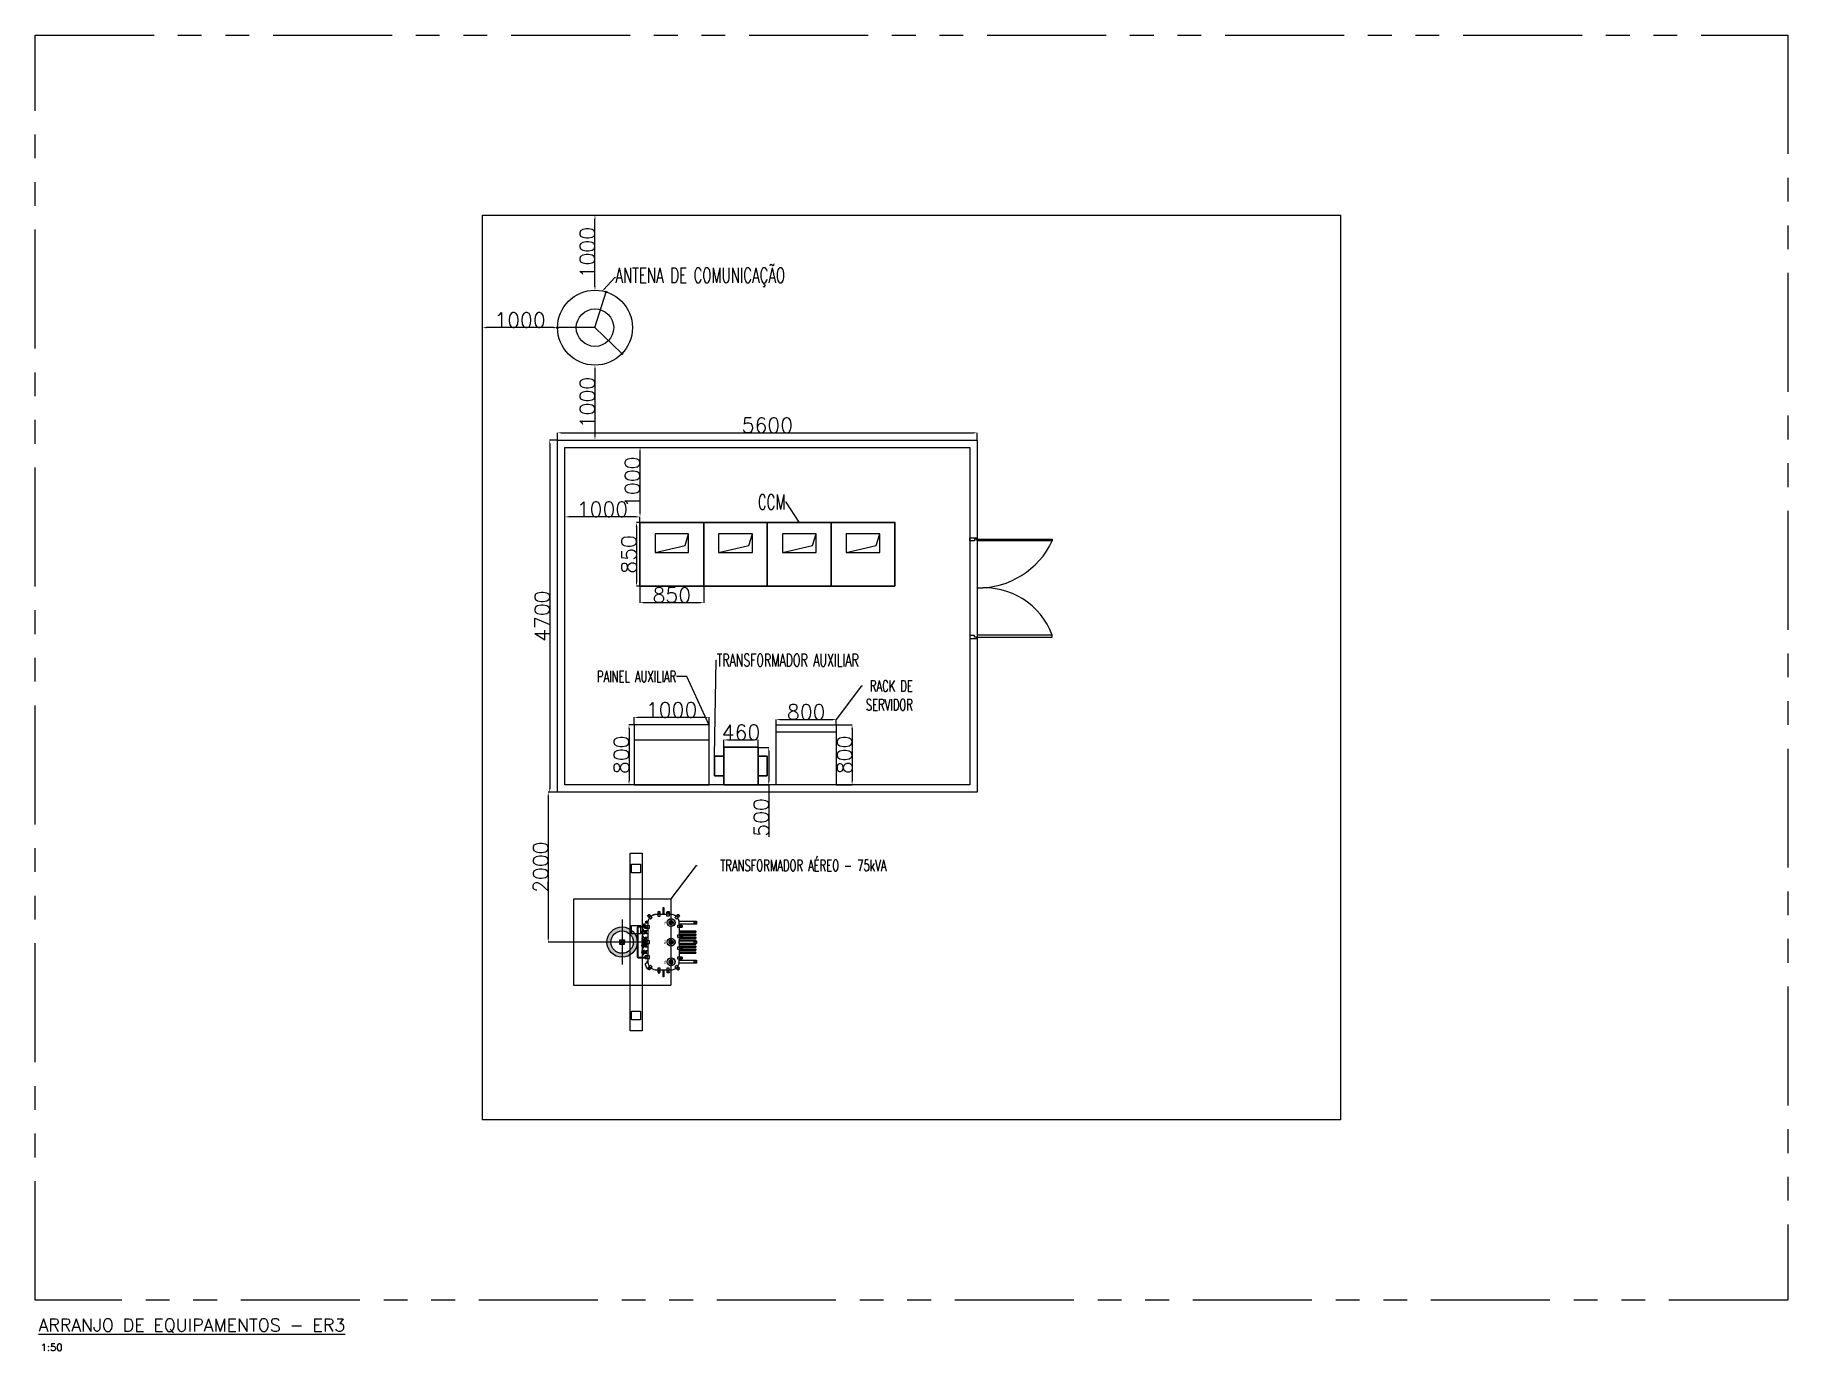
# Model space of a CAD drawing. Header units: metres. Extents: x 18203 to 41586, y 7179 to 24742.
import ezdxf
from ezdxf import colors
from ezdxf.entities.mleader import LeaderData, LeaderLine
from ezdxf.math import Vec2, Vec3

# ---------------------------------------------------------------- set-up
doc = ezdxf.new("R2010")
doc.units = ezdxf.units.M
doc.header["$LTSCALE"] = 50
doc.header["$MEASUREMENT"] = 0
doc.header["$PDMODE"] = 1
doc.header["$PDSIZE"] = 10
doc.linetypes.add('PHANTOM', pattern=[63.5, 31.75, -6.35, 6.35, -6.35, 6.35, -6.35])
doc.layers.get('0').update_dxf_attribs({"linetype": 'CONTINUOUS'})
doc.layers.get('DEFPOINTS').update_dxf_attribs({"linetype": 'CONTINUOUS'})
for name, color, linetype in [('GIRO', 1, 'CONTINUOUS'), ('PDF4_Geometry', 7, 'CONTINUOUS'), ('PDF4_Text', 7, 'CONTINUOUS'), ('PDF_0', 7, 'CONTINUOUS'), ('PDF_EL_EQUIP', 7, 'CONTINUOUS')]:
    doc.layers.add(name, color=color, linetype=linetype)
doc.styles.add('PDF Arial Narrow', font='ARIALN.TTF')
doc.styles.add('RomanS 1.0', font='ROMANS.shx')
doc.styles.get("Standard").update_dxf_attribs({"font": 'romans', "width": 0.65, "height": 30})
doc.linetypes.add('FENCELINE2', pattern='A,6.35,-2.54,[132,ltypeshp.shx,S=2.54,R=0,X=-2.54,Y=0],-2.54,25.4', length=36.83)
doc.dimstyles.new('ISO-25', dxfattribs={"dimtxt": 2.5, "dimasz": 2.5, "dimexe": 1.25, "dimexo": 0.625, "dimtad": 1, "dimtxsty": 'Standard', "dimcen": 2.5, "dimadec": 0, "dimazin": 0, "dimtfac": 1, "dimtmove": 0, "dimatfit": 3, "dimfxl": 1, "dimarcsym": 0})

msp = doc.modelspace()

# ---------------------------------------------------------------- texts
at = {"color": 3, "ltscale": 3, "style": 'RomanS 1.0'}
msp.add_text('1:50', height=97.2693, dxfattribs=at).set_placement((18278.225, 7178.63))
at = {"color": 3, "ltscale": 3, "insert": (18248.447, 7609.092), "char_height": 170.22127, "attachment_point": 1, "style": 'RomanS 1.0'}
msp.add_mtext_dynamic_manual_height_columns('{\\LARRANJO DE EQUIPAMENTOS - ER3}', width=4722.37365, gutter_width=27770.175, heights=[0], dxfattribs=at)
at = {"layer": 'PDF4_Text', "char_height": 29.3087, "attachment_point": 4, "rotation": 269.9890872, "style": 'PDF Arial Narrow'}
for s, insert in [('H1', (26607.015, 12918.274)), ('H2', (26606.72, 12658.852)), ('H3', (26606.671, 12397.546))]:
    msp.add_mtext(s, dxfattribs=dict(at, insert=insert))

# ---------------------------------------------------------------- blocks, each defined once
blk = doc.blocks.new('*D8')
at = {"color": 0, "lineweight": -2, "ltscale": 3, "transparency": 16777216}
for p, q in [((25672, 20287), (25672, 19387)), ((25673, 20337), (25673, 20337)), ((25673, 19337), (25673, 19337))]:
    blk.add_line(p, q, dxfattribs=at)
at = {"color": 0, "ltscale": 3, "transparency": 16777216}
for points in [[(25664, 20287), (25680, 20287), (25672, 20337)], [(25664, 19387), (25680, 19387), (25672, 19337)]]:
    blk.add_solid(points, dxfattribs=at)
at = {"layer": 'DEFPOINTS', "color": 0, "ltscale": 3, "transparency": 16777216}
for p in [(25672, 20337), (25672, 19337), (25672, 19337)]:
    blk.add_point(p, dxfattribs=at)
at = {"color": 0, "ltscale": 3, "transparency": 16777216, "insert": (25571, 19837), "char_height": 200, "attachment_point": 5, "rotation": 90, "style": 'RomanS 1.0'}
blk.add_mtext('1000', dxfattribs=at)
blk = doc.blocks.new('*D5')
at = {"color": 0, "lineweight": -2, "ltscale": 3, "transparency": 16777216}
for p, q in [((25672, 21387), (25672, 22287)), ((25673, 22337), (25673, 22337)), ((25673, 21337), (25673, 21337))]:
    blk.add_line(p, q, dxfattribs=at)
at = {"color": 0, "ltscale": 3, "transparency": 16777216}
for points in [[(25664, 22287), (25680, 22287), (25672, 22337)], [(25664, 21387), (25680, 21387), (25672, 21337)]]:
    blk.add_solid(points, dxfattribs=at)
at = {"layer": 'DEFPOINTS', "color": 0, "ltscale": 3, "transparency": 16777216}
for p in [(25672, 22337), (25672, 22337), (25672, 21337)]:
    blk.add_point(p, dxfattribs=at)
at = {"color": 0, "ltscale": 3, "transparency": 16777216, "insert": (25571, 21837), "char_height": 200, "attachment_point": 5, "rotation": 90, "style": 'RomanS 1.0'}
blk.add_mtext('1000', dxfattribs=at)
blk = doc.blocks.new('*D9')
at = {"color": 0, "lineweight": -2, "ltscale": 3, "transparency": 16777216}
for p, q in [((25272, 18237), (25272, 18313)), ((26222, 18311), (25322, 18311)), ((26272, 18237), (26272, 18313))]:
    blk.add_line(p, q, dxfattribs=at)
at = {"color": 0, "ltscale": 3, "transparency": 16777216}
for points in [[(25322, 18320), (25322, 18303), (25272, 18311)], [(26222, 18320), (26222, 18303), (26272, 18311)]]:
    blk.add_solid(points, dxfattribs=at)
at = {"layer": 'DEFPOINTS', "color": 0, "ltscale": 3, "transparency": 16777216}
for p in [(25272, 18311), (25272, 18237), (26272, 18237)]:
    blk.add_point(p, dxfattribs=at)
at = {"color": 0, "ltscale": 3, "transparency": 16777216, "insert": (25772, 18412), "char_height": 200, "attachment_point": 5, "style": 'RomanS 1.0'}
blk.add_mtext('1000', dxfattribs=at)
blk = doc.blocks.new('*D6')
at = {"color": 0, "lineweight": -2, "ltscale": 3, "transparency": 16777216}
for p, q in [((26273, 19237), (26274, 19237)), ((26273, 18363), (26273, 19187)), ((26273, 18313), (26274, 18313))]:
    blk.add_line(p, q, dxfattribs=at)
at = {"color": 0, "ltscale": 3, "transparency": 16777216}
for points in [[(26264, 19187), (26281, 19187), (26273, 19237)], [(26264, 18363), (26281, 18363), (26273, 18313)]]:
    blk.add_solid(points, dxfattribs=at)
at = {"layer": 'DEFPOINTS', "color": 0, "ltscale": 3, "transparency": 16777216}
for p in [(26272, 19237), (26273, 19237), (26272, 18313)]:
    blk.add_point(p, dxfattribs=at)
at = {"color": 0, "ltscale": 3, "transparency": 16777216, "insert": (26172, 18775), "char_height": 200, "attachment_point": 5, "rotation": 90, "style": 'RomanS 1.0'}
blk.add_mtext('1000', dxfattribs=at)
blk = doc.blocks.new('*D10')
at = {"color": 0, "lineweight": -2, "ltscale": 3, "transparency": 16777216}
for p, q in [((26271, 18237), (26224, 18237)), ((26226, 18187), (26226, 17436)), ((26271, 17386), (26224, 17386))]:
    blk.add_line(p, q, dxfattribs=at)
at = {"color": 0, "ltscale": 3, "transparency": 16777216}
for points in [[(26217, 18187), (26234, 18187), (26226, 18237)], [(26217, 17436), (26234, 17436), (26226, 17386)]]:
    blk.add_solid(points, dxfattribs=at)
at = {"layer": 'DEFPOINTS', "color": 0, "ltscale": 3, "transparency": 16777216}
for p in [(26272, 18237), (26226, 17386), (26272, 17386)]:
    blk.add_point(p, dxfattribs=at)
at = {"color": 0, "ltscale": 3, "transparency": 16777216, "insert": (26125, 17811), "char_height": 200, "attachment_point": 5, "rotation": 90, "style": 'RomanS 1.0'}
blk.add_mtext('850', dxfattribs=at)
blk = doc.blocks.new('*D11')
at = {"color": 0, "lineweight": -2, "ltscale": 3, "transparency": 16777216}
for p, q in [((26272, 17385), (26272, 17165)), ((27123, 17385), (27123, 17165)), ((26322, 17167), (27073, 17167))]:
    blk.add_line(p, q, dxfattribs=at)
at = {"color": 0, "ltscale": 3, "transparency": 16777216}
for points in [[(26322, 17175), (26322, 17158), (26272, 17167)], [(27073, 17175), (27073, 17158), (27123, 17167)]]:
    blk.add_solid(points, dxfattribs=at)
at = {"layer": 'DEFPOINTS', "color": 0, "ltscale": 3, "transparency": 16777216}
for p in [(26272, 17386), (27123, 17386), (27123, 17167)]:
    blk.add_point(p, dxfattribs=at)
at = {"color": 0, "ltscale": 3, "transparency": 16777216, "insert": (26697, 17267), "char_height": 200, "attachment_point": 5, "style": 'RomanS 1.0'}
blk.add_mtext('850', dxfattribs=at)
blk = doc.blocks.new('*D12')
at = {"color": 0, "lineweight": -2, "ltscale": 3, "transparency": 16777216}
for p, q in [((24172, 20837), (24172, 20838)), ((25122, 20837), (24222, 20837)), ((25172, 20837), (25172, 20838))]:
    blk.add_line(p, q, dxfattribs=at)
at = {"color": 0, "ltscale": 3, "transparency": 16777216}
for points in [[(24222, 20845), (24222, 20828), (24172, 20837)], [(25122, 20845), (25122, 20828), (25172, 20837)]]:
    blk.add_solid(points, dxfattribs=at)
at = {"layer": 'DEFPOINTS', "color": 0, "ltscale": 3, "transparency": 16777216}
for p in [(24172, 20837), (24172, 20837), (25172, 20837)]:
    blk.add_point(p, dxfattribs=at)
at = {"color": 0, "ltscale": 3, "transparency": 16777216, "insert": (24672, 20937), "char_height": 200, "attachment_point": 5, "style": 'RomanS 1.0'}
blk.add_mtext('1000', dxfattribs=at)
blk = doc.blocks.new('*D7')
at = {"color": 0, "lineweight": -2, "ltscale": 3, "transparency": 16777216}
for p, q in [((25171, 19337), (25067, 19337)), ((25068, 19287), (25068, 14686)), ((25171, 14636), (25067, 14636))]:
    blk.add_line(p, q, dxfattribs=at)
at = {"color": 0, "ltscale": 3, "transparency": 16777216}
for points in [[(25060, 19287), (25077, 19287), (25068, 19337)], [(25060, 14686), (25077, 14686), (25068, 14636)]]:
    blk.add_solid(points, dxfattribs=at)
at = {"layer": 'DEFPOINTS', "color": 0, "ltscale": 3, "transparency": 16777216}
for p in [(25172, 19337), (25068, 14636), (25172, 14636)]:
    blk.add_point(p, dxfattribs=at)
at = {"color": 0, "ltscale": 3, "transparency": 16777216, "insert": (24968, 16986), "char_height": 200, "width": 982.57, "attachment_point": 5, "rotation": 90, "style": 'RomanS 1.0'}
blk.add_mtext('4700', dxfattribs=at)
blk = doc.blocks.new('*D13')
at = {"color": 0, "lineweight": -2, "ltscale": 3, "transparency": 16777216}
for p, q in [((25172, 19337), (25172, 19435)), ((25222, 19433), (30722, 19433)), ((30772, 19337), (30772, 19435))]:
    blk.add_line(p, q, dxfattribs=at)
at = {"color": 0, "ltscale": 3, "transparency": 16777216}
for points in [[(25222, 19442), (25222, 19425), (25172, 19433)], [(30722, 19442), (30722, 19425), (30772, 19433)]]:
    blk.add_solid(points, dxfattribs=at)
at = {"layer": 'DEFPOINTS', "color": 0, "ltscale": 3, "transparency": 16777216}
for p in [(30772, 19433), (25172, 19337), (30772, 19337)]:
    blk.add_point(p, dxfattribs=at)
at = {"color": 0, "ltscale": 3, "transparency": 16777216, "insert": (27972, 19534), "char_height": 200, "attachment_point": 5, "style": 'RomanS 1.0'}
blk.add_mtext('5600', dxfattribs=at)
blk = doc.blocks.new('POSTE_CIRCULAR_CONCRETO')
h = blk.add_hatch(color=253)
h.dxf.hatch_style = 1
edge = h.paths.add_edge_path(flags=17)
edge.add_arc((0, 0), 149, 0, 360)
edge = h.paths.add_edge_path()
edge.add_arc((0, 0), 202, 0, 360)
at = {"color": 8, "linetype": 'Continuous', "ltscale": 0.3}
for p, q in [((-1, 575), (-652, 572)), ((-652, 572), (-647, -578)), ((648, 578), (-1, 575)), ((648, 578), (653, -572)), ((-647, -578), (653, -572))]:
    blk.add_line(p, q, dxfattribs=at)
at = {"color": 8, "linetype": 'Continuous', "ltscale": 0.3, "flags": 128}
for points in [[(-1, 300), (1, -300)], [(300, 1), (-300, -1)]]:
    blk.add_lwpolyline(points, dxfattribs=at)
at = {"color": 8, "linetype": 'Continuous', "ltscale": 0.3}
blk.add_lwpolyline([(30, 30), (30, -30), (-30, -30), (-30, 30)], close=True, dxfattribs=at)
at = {"color": 3, "linetype": 'Continuous'}
for radius in [202, 149]:
    blk.add_circle((0, 0), radius, dxfattribs=at)
at = {"color": 8, "linetype": 'Continuous', "ltscale": 0.3}
for radius in [30.1, 12.5]:
    blk.add_circle((0, 0), radius, dxfattribs=at)
blk = doc.blocks.new('*D14')
at = {"color": 0, "lineweight": -2, "ltscale": 3, "transparency": 16777216}
for p, q in [((25171, 14636), (25047, 14636)), ((25048, 14586), (25048, 12686)), ((26033, 12636), (25047, 12636))]:
    blk.add_line(p, q, dxfattribs=at)
at = {"color": 0, "ltscale": 3, "transparency": 16777216}
for points in [[(25040, 14586), (25057, 14586), (25048, 14636)], [(25040, 12686), (25057, 12686), (25048, 12636)]]:
    blk.add_solid(points, dxfattribs=at)
at = {"layer": 'DEFPOINTS', "color": 0, "ltscale": 3, "transparency": 16777216}
for p in [(25172, 14636), (25048, 12636), (26034, 12636)]:
    blk.add_point(p, dxfattribs=at)
at = {"color": 0, "ltscale": 3, "transparency": 16777216, "insert": (24948, 13636), "char_height": 200, "attachment_point": 5, "rotation": 90, "style": 'RomanS 1.0'}
blk.add_mtext('2000', dxfattribs=at)
blk = doc.blocks.new('*D19')
at = {"color": 0, "lineweight": -2, "ltscale": 3, "transparency": 16777216}
for p, q in [((26194, 15537), (26194, 15636)), ((27144, 15634), (26244, 15634)), ((27194, 15537), (27194, 15636))]:
    blk.add_line(p, q, dxfattribs=at)
at = {"color": 0, "ltscale": 3, "transparency": 16777216}
for points in [[(26244, 15643), (26244, 15626), (26194, 15634)], [(27144, 15643), (27144, 15626), (27194, 15634)]]:
    blk.add_solid(points, dxfattribs=at)
at = {"layer": 'DEFPOINTS', "color": 0, "ltscale": 3, "transparency": 16777216}
for p in [(26194, 15634), (26194, 15536), (27194, 15536)]:
    blk.add_point(p, dxfattribs=at)
at = {"color": 0, "ltscale": 3, "transparency": 16777216, "insert": (26694, 15735), "char_height": 200, "attachment_point": 5, "style": 'RomanS 1.0'}
blk.add_mtext('1000', dxfattribs=at)
blk = doc.blocks.new('*D15')
at = {"color": 0, "lineweight": -2, "ltscale": 3, "transparency": 16777216}
for p, q in [((26194, 15536), (26125, 15536)), ((26126, 15486), (26126, 14786)), ((26194, 14736), (26125, 14736))]:
    blk.add_line(p, q, dxfattribs=at)
at = {"color": 0, "ltscale": 3, "transparency": 16777216}
for points in [[(26118, 15486), (26134, 15486), (26126, 15536)], [(26118, 14786), (26134, 14786), (26126, 14736)]]:
    blk.add_solid(points, dxfattribs=at)
at = {"layer": 'DEFPOINTS', "color": 0, "ltscale": 3, "transparency": 16777216}
for p in [(26194, 15536), (26126, 14736), (26194, 14736)]:
    blk.add_point(p, dxfattribs=at)
at = {"color": 0, "ltscale": 3, "transparency": 16777216, "insert": (26025, 15136), "char_height": 200, "attachment_point": 5, "rotation": 90, "style": 'RomanS 1.0'}
blk.add_mtext('800', dxfattribs=at)
blk = doc.blocks.new('*D20')
at = {"color": 0, "lineweight": -2, "ltscale": 3, "transparency": 16777216}
for p, q in [((27851, 15235), (27992, 15235)), ((27990, 15185), (27990, 14786)), ((27851, 14736), (27992, 14736)), ((27990, 14736), (27990, 14042))]:
    blk.add_line(p, q, dxfattribs=at)
at = {"color": 0, "ltscale": 3, "transparency": 16777216}
for points in [[(27982, 15185), (27999, 15185), (27990, 15235)], [(27982, 14786), (27999, 14786), (27990, 14736)]]:
    blk.add_solid(points, dxfattribs=at)
at = {"layer": 'DEFPOINTS', "color": 0, "ltscale": 3, "transparency": 16777216}
for p in [(27850, 15235), (27850, 14736), (27990, 14736)]:
    blk.add_point(p, dxfattribs=at)
at = {"color": 0, "ltscale": 3, "transparency": 16777216, "insert": (27890, 14300), "char_height": 200, "attachment_point": 5, "rotation": 90, "style": 'RomanS 1.0'}
blk.add_mtext('500', dxfattribs=at)
blk = doc.blocks.new('*D16')
at = {"color": 0, "lineweight": -2, "ltscale": 3, "transparency": 16777216}
for p, q in [((27389, 15236), (27389, 15335)), ((27439, 15334), (27800, 15334)), ((27850, 15236), (27850, 15335))]:
    blk.add_line(p, q, dxfattribs=at)
at = {"color": 0, "ltscale": 3, "transparency": 16777216}
for points in [[(27439, 15342), (27439, 15326), (27389, 15334)], [(27800, 15342), (27800, 15326), (27850, 15334)]]:
    blk.add_solid(points, dxfattribs=at)
at = {"layer": 'DEFPOINTS', "color": 0, "ltscale": 3, "transparency": 16777216}
for p in [(27389, 15235), (27850, 15334), (27850, 15235)]:
    blk.add_point(p, dxfattribs=at)
at = {"color": 0, "ltscale": 3, "transparency": 16777216, "insert": (27620, 15435), "char_height": 200, "attachment_point": 5, "style": 'RomanS 1.0'}
blk.add_mtext('460', dxfattribs=at)
blk = doc.blocks.new('*D17')
at = {"color": 0, "lineweight": -2, "ltscale": 3, "transparency": 16777216}
for p, q in [((28891, 15536), (29103, 15536)), ((29102, 15486), (29102, 14786)), ((28891, 14736), (29103, 14736))]:
    blk.add_line(p, q, dxfattribs=at)
at = {"color": 0, "ltscale": 3, "transparency": 16777216}
for points in [[(29093, 15486), (29110, 15486), (29102, 15536)], [(29093, 14786), (29110, 14786), (29102, 14736)]]:
    blk.add_solid(points, dxfattribs=at)
at = {"layer": 'DEFPOINTS', "color": 0, "ltscale": 3, "transparency": 16777216}
for p in [(28890, 15536), (28890, 14736), (29102, 14736)]:
    blk.add_point(p, dxfattribs=at)
at = {"color": 0, "ltscale": 3, "transparency": 16777216, "insert": (29001, 15134), "char_height": 200, "attachment_point": 5, "rotation": 90, "style": 'RomanS 1.0'}
blk.add_mtext('800', dxfattribs=at)
blk = doc.blocks.new('*D18')
at = {"color": 0, "lineweight": -2, "ltscale": 3, "transparency": 16777216}
for p, q in [((28090, 15537), (28090, 15606)), ((28140, 15605), (28840, 15605)), ((28890, 15537), (28890, 15606))]:
    blk.add_line(p, q, dxfattribs=at)
at = {"color": 0, "ltscale": 3, "transparency": 16777216}
for points in [[(28140, 15614), (28140, 15597), (28090, 15605)], [(28840, 15614), (28840, 15597), (28890, 15605)]]:
    blk.add_solid(points, dxfattribs=at)
at = {"layer": 'DEFPOINTS', "color": 0, "ltscale": 3, "transparency": 16777216}
for p in [(28090, 15536), (28890, 15605), (28890, 15536)]:
    blk.add_point(p, dxfattribs=at)
at = {"color": 0, "ltscale": 3, "transparency": 16777216, "insert": (28490, 15706), "char_height": 200, "attachment_point": 5, "style": 'RomanS 1.0'}
blk.add_mtext('800', dxfattribs=at)

# ---------------------------------------------------------------- dimensions: what is measured, and where the dimension line sits
at = {"ltscale": 3}
for base, p1, p2, picture, middle in [((25671.931, 22336.792), (25671.931, 21336.792), (25671.931, 22336.792), '*D5', (25571.306, 21836.792)), ((26125.863, 14736.01), (26194.375, 15536.01), (26194.375, 14736.01), '*D15', (26025.238, 15136.01))]:
    dim = msp.add_linear_dim(base=base, p1=p1, p2=p2, angle=90, dimstyle='ISO-25', override={"dimtxt": 200, "dimasz": 50, "dimtxsty": 'RomanS 1.0'}, dxfattribs=at)
    dim.commit()
    dim.dimension.update_dxf_attribs({"geometry": picture, "text_midpoint": middle})
for base, p1, p2, picture, middle in [((24171.931, 20836.792), (25171.931, 20836.792), (24171.931, 20836.792), '*D12', (24671.931, 20937.417)), ((25271.931, 18311.344), (26271.931, 18236.678), (25271.931, 18236.678), '*D9', (25771.931, 18411.969)), ((26194.375, 15634.369), (27194.375, 15536.01), (26194.375, 15536.01), '*D19', (26694.375, 15734.994)), ((28889.93, 15605.176), (28089.93, 15536.01), (28889.93, 15536.01), '*D18', (28489.93, 15705.801))]:
    dim = msp.add_linear_dim(base=base, p1=p1, p2=p2, dimstyle='ISO-25', override={"dimtxt": 200, "dimasz": 50, "dimtxsty": 'RomanS 1.0'}, dxfattribs=at)
    dim.commit()
    dim.dimension.update_dxf_attribs({"geometry": picture, "text_midpoint": middle})
for base, p1, p2, text, picture, middle in [((25671.931, 19336.678), (25671.931, 20336.792), (25671.931, 19336.678), '1000', '*D8', (25571.306, 19836.735)), ((25068.283, 14636.01), (25171.931, 19336.678), (25171.931, 14636.01), '4700', '*D7', (24967.658, 16986.344)), ((26272.753, 19236.678), (26271.931, 18312.862), (26271.931, 19236.678), '1000', '*D6', (26172.128, 18774.77)), ((26225.518, 17386.01), (26271.931, 18236.678), (26271.931, 17386.01), '850', '*D10', (26124.893, 17811.344)), ((25048.427, 12635.681), (25171.931, 14636.01), (26033.629, 12635.681), '2000', '*D14', (24947.802, 13635.845))]:
    dim = msp.add_linear_dim(base=base, p1=p1, p2=p2, angle=90, text=text, dimstyle='ISO-25', override={"dimtxt": 200, "dimasz": 50, "dimtxsty": 'RomanS 1.0'}, dxfattribs=at)
    dim.commit()
    dim.dimension.update_dxf_attribs({"geometry": picture, "text_midpoint": middle})
dim = msp.add_linear_dim(base=(30772.487, 19433.268), p1=(25171.931, 19336.678), p2=(30772.487, 19336.678), text='5600', dimstyle='ISO-25', override={"dimtxt": 200, "dimasz": 50, "dimtxsty": 'RomanS 1.0'}, dxfattribs=at)
dim.commit()
dim.dimension.update_dxf_attribs({"geometry": '*D13', "text_midpoint": (27972.209, 19533.893)})
for base, p1, p2, text, picture, middle in [((27122.599, 17166.542), (26271.931, 17386.01), (27122.599, 17386.01), '850', '*D11', (26697.265, 17166.542)), ((27850.362, 15333.999), (27389.055, 15235.407), (27850.362, 15235.407), '460', '*D16', (27619.709, 15333.999))]:
    dim = msp.add_linear_dim(base=base, p1=p1, p2=p2, text=text, dimstyle='ISO-25', override={"dimtxt": 200, "dimasz": 50, "dimtxsty": 'RomanS 1.0'}, dxfattribs=at)
    dim.commit()
    dim.dimension.update_dxf_attribs({"geometry": picture, "text_midpoint": middle, "dimtype": 160})
dim = msp.add_linear_dim(base=(29101.515, 14736.01), p1=(28889.93, 15536.01), p2=(28889.93, 14736.01), angle=90, dimstyle='ISO-25', override={"dimtxt": 200, "dimasz": 50, "dimtxsty": 'RomanS 1.0'}, dxfattribs=at)
dim.commit()
dim.dimension.update_dxf_attribs({"geometry": '*D17', "text_midpoint": (29101.515, 15133.885), "dimtype": 160})
dim = msp.add_linear_dim(base=(27990.392, 14736.01), p1=(27850.362, 15235.407), p2=(27850.362, 14736.01), angle=90, text='500', dimstyle='ISO-25', override={"dimtxt": 200, "dimasz": 50, "dimtxsty": 'RomanS 1.0'}, dxfattribs=at)
dim.commit()
dim.dimension.update_dxf_attribs({"geometry": '*D20', "text_midpoint": (27990.392, 14299.671), "dimtype": 160})

# ---------------------------------------------------------------- linework, layer by layer
at = {"color": 7}
for p, q in [((25671.931, 20836.792), (25821.662, 21313.846)), ((25671.931, 20836.792), (25171.931, 20836.792)), ((25671.931, 20836.792), (26032.239, 20490.363)), ((28821.819, 17386.01), (26271.931, 17386.01))]:
    msp.add_line(p, q, dxfattribs=at)
at = {"ltscale": 3}
for p, q in [((28889.93, 15436.01), (28089.93, 15436.01)), ((26194.375, 15336.01), (27194.375, 15336.01))]:
    msp.add_line(p, q, dxfattribs=at)
at = {"color": 6, "linetype": 'PHANTOM'}
msp.add_lwpolyline([(18202.666, 24742.36), (41586.369, 24742.36), (41586.369, 7857.311), (18202.666, 7857.311)], close=True, dxfattribs=at)
at = {"linetype": 'FENCELINE2'}
msp.add_lwpolyline([(24171.931, 22336.678), (35617.104, 22336.678), (35617.104, 10262.993), (24171.931, 10262.993)], close=True, dxfattribs=at)
at = {"ltscale": 3}
for points in [[(25171.931, 19336.678), (30772.487, 19336.678), (30772.487, 14636.01), (25171.931, 14636.01)], [(25271.931, 19236.678), (30672.487, 19236.678), (30672.487, 14736.01), (25271.931, 14736.01)], [(26194.375, 14736.01), (27194.375, 14736.01), (27194.375, 15536.01), (26194.375, 15536.01)], [(28089.93, 15536.01), (28889.93, 15536.01), (28889.93, 14736.01), (28089.93, 14736.01)]]:
    msp.add_lwpolyline(points, close=True, dxfattribs=at)
at = {"color": 7}
for points in [[(30772.487, 18031.977), (30772.487, 18012.782), (30734.097, 18012.782), (30734.097, 17993.587), (30672.487, 17993.587), (30672.487, 18031.977)], [(30772.487, 18012.782), (31772.487, 18012.782), (31772.487, 17989.748), (30772.487, 17989.748)], [(30772.487, 16688.329), (30772.487, 16707.524), (30734.097, 16707.524), (30734.097, 16726.719), (30672.487, 16726.719), (30672.487, 16688.329)], [(30772.487, 16707.524), (31772.487, 16707.524), (31772.487, 16730.558), (30772.487, 16730.558)]]:
    msp.add_lwpolyline(points, close=True, dxfattribs=at)
at = {"color": 1}
msp.add_lwpolyline([(26140.055, 13823.294), (26301.537, 13823.008), (26301.537, 11449.991), (26140.055, 11450.276)], close=True, dxfattribs=at)
at = {"color": 3}
for points in [[(26160.147, 13674.417), (26281.445, 13674.417), (26281.445, 13560.135), (26160.147, 13560.135)], [(26160.147, 12859.417), (26281.445, 12859.417), (26281.445, 12745.135), (26160.147, 12745.135)], [(26160.147, 11714.417), (26281.445, 11714.417), (26281.445, 11600.135), (26160.147, 11600.135)]]:
    msp.add_lwpolyline(points, close=True, dxfattribs=at)
at = {"color": 7}
for centre, radius in [((25671.931, 20836.792), 500), ((25821.662, 21313.846), 10), ((25671.931, 20836.792), 250), ((25171.812, 20836.907), 10), ((26032.239, 20490.363), 10)]:
    msp.add_circle(centre, radius, dxfattribs=at)
at = {"layer": 'GIRO'}
for centre, radius, start, end in [((30776.373, 18462.941), 1102.794, 269.7981372, 334.5905043), ((30864.089, 16396.688), 967.81, 20.1802768, 95.4310817)]:
    msp.add_arc(centre, radius, start, end, dxfattribs=at)
at = {"layer": 'PDF4_Geometry', "lineweight": 25}
for points in [[(26582.919, 13003.744), (26582.929, 13056.713), (26582.929, 13057.492), (26582.929, 13058.66), (26582.93, 13059.439), (26582.93, 13060.608), (26582.93, 13061.387), (26582.93, 13062.165), (26582.93, 13063.334), (26582.931, 13064.113), (26582.937, 13096.05), (26582.937, 13096.439), (26582.937, 13096.829), (26582.937, 13097.218), (26591.116, 13097.217), (26591.116, 13096.827), (26591.116, 13096.438), (26591.116, 13096.048), (26591.109, 13064.111), (26591.109, 13063.332), (26591.109, 13062.164), (26591.109, 13061.385), (26591.109, 13060.606), (26591.109, 13059.438), (26591.108, 13058.659), (26591.108, 13057.49), (26591.108, 13056.711), (26591.098, 13003.743)], [(26340.64, 12863.191), (26340.64, 12865.138), (26340.251, 12865.138), (26339.861, 12865.138), (26339.082, 12865.138), (26337.524, 12865.139), (26336.356, 12865.139), (26334.408, 12865.139), (26332.461, 12865.139), (26330.514, 12865.14), (26328.566, 12865.14), (26326.229, 12865.141), (26324.282, 12865.141), (26322.335, 12865.141), (26320.777, 12865.142), (26319.219, 12865.142), (26318.051, 12865.142), (26317.272, 12865.142), (26316.493, 12865.143), (26316.492, 12863.195)], [(26323.114, 12865.141), (26323.115, 12873.32), (26317.663, 12873.321), (26317.661, 12865.142)], [(26323.115, 12873.32), (26334.02, 12873.318)], [(26339.472, 12865.138), (26339.473, 12873.317), (26334.02, 12873.318), (26334.019, 12865.139)], [(26348.826, 12902.136), (26348.436, 12900.189), (26348.436, 12898.242), (26348.046, 12896.684), (26348.046, 12895.515), (26348.046, 12894.347), (26347.656, 12893.568), (26347.656, 12893.179), (26349.214, 12893.178), (26349.214, 12893.568), (26349.214, 12893.957), (26349.604, 12895.126), (26349.604, 12896.684), (26349.994, 12898.241), (26349.994, 12899.799), (26350.384, 12901.747)], [(26355.058, 12905.251), (26350.774, 12906.031)], [(26357.782, 12894.345), (26365.572, 12893.565), (26365.572, 12893.954), (26365.961, 12894.733), (26365.962, 12895.512), (26365.962, 12897.07), (26366.352, 12898.628), (26366.352, 12900.186), (26366.742, 12902.133), (26366.742, 12903.691), (26367.132, 12905.638), (26367.132, 12906.807), (26367.522, 12908.364), (26367.522, 12909.533), (26367.522, 12909.922), (26367.522, 12910.312), (26359.733, 12911.482)], [(26365.572, 12893.954), (26365.572, 12893.565), (26365.961, 12893.565), (26365.961, 12893.175), (26366.351, 12892.786), (26366.74, 12892.786), (26367.129, 12892.785), (26367.519, 12892.785), (26367.129, 12892.785), (26366.74, 12893.175), (26366.351, 12893.565), (26366.351, 12894.733), (26365.962, 12895.902), (26366.351, 12897.459), (26366.352, 12898.628), (26366.741, 12899.796), (26367.52, 12900.185), (26367.91, 12900.575), (26368.299, 12900.575), (26368.689, 12900.575)], [(26378.038, 12908.752), (26369.47, 12909.922), (26369.08, 12909.922), (26369.08, 12909.533), (26368.301, 12909.533), (26367.911, 12908.754), (26367.522, 12907.585), (26367.132, 12906.417), (26367.132, 12904.47), (26367.131, 12902.912), (26367.521, 12901.743), (26367.521, 12901.354), (26367.91, 12900.964), (26368.299, 12900.964), (26368.689, 12900.575), (26376.478, 12899.794)], [(26367.519, 12892.785), (26376.087, 12891.615)], [(26367.912, 12910.701), (26367.522, 12910.701), (26367.522, 12910.312), (26367.522, 12909.922)], [(26378.038, 12909.92), (26369.859, 12911.09), (26369.47, 12911.09), (26369.08, 12911.09), (26368.691, 12911.09), (26368.301, 12911.091), (26367.912, 12910.701), (26367.912, 12910.312), (26368.301, 12909.922), (26368.691, 12909.922), (26369.08, 12909.922), (26369.47, 12909.922)], [(26378.442, 12983.92), (26373.769, 12988.984), (26374.158, 12989.374), (26374.548, 12989.763), (26374.937, 12990.152), (26375.717, 12990.931), (26376.106, 12991.321), (26388.572, 13003.781), (26388.961, 13004.171), (26389.74, 13004.95), (26390.13, 13005.339), (26390.519, 13005.728), (26390.909, 13006.118), (26391.298, 13006.507), (26395.971, 13001.443)], [(26399.468, 12957.821), (26397.52, 12955.095), (26393.624, 12949.644), (26390.508, 12943.802), (26387.391, 12938.35), (26384.663, 12932.119), (26382.715, 12926.277), (26380.377, 12920.046), (26378.818, 12913.815), (26377.648, 12907.194), (26376.868, 12900.963), (26376.088, 12894.342), (26376.086, 12887.721), (26376.079, 12851.5)], [(26509.698, 13003.758), (26492.172, 13003.762), (26485.551, 13003.763), (26478.929, 13002.985), (26472.698, 13002.207), (26466.466, 13001.04), (26459.845, 12999.484), (26453.613, 12997.537), (26447.77, 12995.202), (26441.927, 12992.477), (26436.085, 12989.362), (26430.242, 12986.247), (26424.789, 12982.353), (26422.062, 12980.407)], [(26513.599, 13036.084), (26513.6, 13043.094), (26513.99, 13043.094), (26514.379, 13043.094), (26515.158, 13043.094), (26515.548, 13043.094), (26516.327, 13043.094), (26517.105, 13043.094), (26534.632, 13043.09), (26535.411, 13043.09), (26536.19, 13043.09), (26536.579, 13043.09), (26537.358, 13043.09), (26537.748, 13043.09), (26538.137, 13043.09), (26538.136, 13036.079)], [(26631.993, 13003.735), (26542.024, 13003.752)], [(26635.504, 13036.061), (26635.505, 13043.071), (26635.895, 13043.071), (26636.284, 13043.071), (26636.674, 13043.071), (26637.063, 13043.071), (26637.842, 13043.071), (26638.621, 13043.071), (26639.011, 13043.071), (26656.926, 13043.067), (26657.705, 13043.067), (26658.484, 13043.067), (26658.874, 13043.067), (26659.263, 13043.067), (26660.042, 13043.067), (26660.432, 13043.066), (26660.43, 13036.056)], [(26683.378, 12869.357), (26681.041, 12869.747), (26678.315, 12870.916), (26675.199, 12872.085), (26672.473, 12873.643), (26670.137, 12875.201), (26667.8, 12877.539), (26665.853, 12879.876), (26664.296, 12882.603), (26662.739, 12885.329), (26661.571, 12888.056), (26661.182, 12891.172), (26660.793, 12894.287), (26660.793, 12897.403), (26661.184, 12900.519), (26661.574, 12903.245), (26662.743, 12906.361), (26664.301, 12909.087), (26665.859, 12911.813), (26667.807, 12914.149), (26670.144, 12916.096), (26672.482, 12918.043), (26675.208, 12919.601), (26678.324, 12920.768), (26681.051, 12921.547), (26681.44, 12921.936)], [(26700.911, 12905.964), (26700.911, 12907.911), (26700.132, 12907.912), (26699.353, 12907.912), (26698.185, 12907.912), (26696.627, 12907.912), (26695.069, 12907.913), (26693.122, 12907.913), (26691.174, 12907.913), (26688.838, 12907.914), (26686.89, 12907.914), (26684.553, 12907.915), (26682.606, 12907.915), (26680.659, 12907.915), (26678.711, 12907.916), (26677.153, 12907.916), (26675.596, 12907.916), (26674.817, 12907.916), (26674.038, 12907.917), (26673.648, 12907.917), (26673.648, 12905.969)], [(26696.24, 12918.039), (26696.238, 12908.302), (26694.29, 12907.913), (26692.732, 12907.913), (26688.838, 12907.914), (26687.28, 12908.303), (26687.282, 12918.04), (26689.229, 12918.429), (26691.176, 12918.429), (26695.071, 12918.428), (26696.24, 12918.039), (26696.24, 12918.428), (26696.24, 12918.818), (26695.85, 12918.818), (26695.461, 12918.818), (26695.071, 12918.818), (26694.292, 12918.818), (26693.124, 12918.818), (26691.566, 12918.818), (26690.008, 12918.819), (26688.061, 12918.819), (26686.503, 12918.819), (26684.555, 12918.82), (26682.998, 12918.82), (26681.829, 12918.82), (26680.661, 12918.821), (26679.492, 12918.821), (26679.103, 12918.821), (26678.713, 12918.821), (26678.324, 12918.821), (26678.324, 12918.431), (26678.324, 12918.042), (26678.322, 12908.305), (26679.88, 12907.915), (26683.385, 12907.915), (26685.332, 12907.914), (26687.28, 12908.303)], [(26678.322, 12908.305), (26678.322, 12907.916), (26678.711, 12907.916)], [(26678.324, 12918.042), (26680.271, 12918.431), (26681.829, 12918.431), (26685.724, 12918.43), (26687.282, 12918.04)], [(26693.513, 12918.818), (26693.514, 12923.881), (26692.346, 12925.05), (26691.957, 12925.05), (26691.567, 12925.05), (26690.788, 12925.05), (26689.62, 12925.05), (26688.451, 12925.051), (26686.894, 12925.051), (26685.725, 12925.051), (26684.557, 12925.051), (26683.388, 12925.052), (26682.609, 12925.052), (26682.22, 12925.052), (26681.441, 12923.884), (26681.44, 12918.82)], [(26693.514, 12923.881), (26693.125, 12923.881), (26692.735, 12923.881), (26691.567, 12923.882), (26690.399, 12923.882), (26689.23, 12923.882), (26687.672, 12923.882), (26686.114, 12923.883), (26684.556, 12923.883), (26683.388, 12923.883), (26682.609, 12923.883), (26681.83, 12923.883), (26681.441, 12923.884)], [(26691.169, 12880.65), (26691.167, 12869.745), (26691.167, 12868.966), (26691.167, 12868.576), (26690.777, 12868.187), (26690.777, 12867.798), (26690.388, 12867.408), (26689.609, 12867.019), (26689.219, 12867.019), (26688.83, 12866.629), (26688.44, 12866.63), (26686.103, 12866.63), (26685.714, 12866.63), (26685.325, 12867.02), (26684.546, 12867.02), (26684.156, 12867.409), (26683.767, 12868.188), (26683.377, 12868.578), (26683.378, 12868.967), (26683.378, 12869.746), (26683.38, 12880.652)], [(26693.514, 12921.934), (26693.514, 12921.544), (26696.24, 12920.765), (26699.356, 12919.596), (26702.082, 12918.037), (26704.418, 12916.09), (26706.755, 12914.142), (26708.702, 12911.805), (26710.259, 12909.078), (26711.816, 12906.351), (26712.984, 12903.235), (26713.373, 12900.509), (26713.762, 12897.393), (26713.761, 12894.277), (26713.371, 12891.162), (26712.981, 12888.046), (26711.812, 12885.32), (26710.254, 12882.594), (26708.695, 12879.868), (26706.748, 12877.531), (26704.41, 12875.195), (26702.073, 12873.637), (26699.347, 12872.08), (26696.231, 12870.912), (26693.504, 12869.744), (26691.167, 12869.355)], [(26695.848, 12907.912), (26696.238, 12907.912), (26696.238, 12908.302)], [(26794.776, 12914.904), (26793.219, 12919.967), (26791.273, 12926.199), (26788.937, 12932.042), (26786.212, 12938.274), (26783.487, 12943.727), (26779.982, 12949.57), (26776.478, 12955.023), (26774.531, 12957.75)], [(26777.655, 13001.37), (26782.72, 13006.433), (26782.719, 13006.043), (26783.109, 13006.043), (26783.109, 13005.654), (26783.498, 13005.654), (26783.888, 13005.264), (26784.277, 13004.874), (26784.666, 13004.095), (26785.056, 13003.706), (26797.906, 12991.24), (26798.296, 12990.851), (26798.685, 12990.072), (26799.074, 12989.682), (26799.464, 12989.293), (26799.853, 12989.293), (26800.243, 12988.903), (26795.178, 12983.841)], [(26797.881, 12861.546), (26797.884, 12876.735)], [(26336.74, 12835.539), (26248.329, 12835.555), (26247.55, 12835.556), (26246.382, 12835.166), (26245.603, 12834.777), (26244.824, 12834.388), (26244.434, 12833.609), (26243.655, 12832.441), (26243.655, 12831.662), (26243.265, 12830.493), (26243.19, 12439.072), (26243.58, 12438.293), (26243.58, 12437.125), (26244.358, 12436.346), (26244.748, 12435.567), (26245.526, 12434.788), (26246.305, 12434.398), (26247.474, 12434.398), (26248.253, 12434.008), (26336.663, 12433.991)], [(26306.328, 12662.618), (26300.096, 12662.619), (26299.707, 12662.619), (26298.928, 12662.62), (26298.538, 12662.62), (26298.149, 12662.62), (26297.759, 12662.62), (26297.37, 12662.62), (26296.98, 12662.62), (26296.98, 12659.115), (26297.369, 12657.946), (26297.369, 12657.167), (26298.148, 12656.388), (26298.537, 12655.609), (26299.316, 12654.83), (26300.095, 12654.44), (26301.263, 12654.051), (26302.042, 12654.051), (26326.189, 12654.046), (26327.358, 12654.046), (26328.137, 12654.435), (26328.916, 12654.824), (26329.695, 12655.603), (26330.474, 12656.382), (26330.864, 12657.161), (26331.253, 12657.94), (26331.253, 12659.108), (26331.254, 12662.613), (26330.865, 12662.613), (26330.475, 12662.614), (26330.086, 12662.614), (26329.307, 12662.614), (26328.917, 12662.614), (26328.138, 12662.614), (26322.296, 12662.615)], [(26302.049, 12690.272), (26301.27, 12689.882), (26300.101, 12689.882), (26299.322, 12689.104), (26298.543, 12688.714), (26298.154, 12687.935), (26297.374, 12687.157), (26297.374, 12685.988), (26296.985, 12685.209), (26296.985, 12684.82), (26296.985, 12684.43), (26296.984, 12684.041), (26296.984, 12683.651), (26296.984, 12683.262), (26296.984, 12682.483), (26296.984, 12682.094), (26296.982, 12670.02), (26297.371, 12670.02), (26298.15, 12670.02), (26298.54, 12670.02), (26299.319, 12670.019), (26300.098, 12670.019), (26301.266, 12670.019), (26302.045, 12670.019), (26326.192, 12670.014), (26327.361, 12670.014), (26328.14, 12670.014), (26328.919, 12670.014), (26329.698, 12670.014), (26330.477, 12670.014), (26330.866, 12670.013), (26331.255, 12670.013)], [(26306.345, 12752.976), (26300.113, 12752.977), (26299.724, 12752.977), (26298.945, 12752.977), (26298.555, 12752.977), (26298.166, 12752.978), (26297.777, 12752.978), (26297.387, 12752.978), (26296.998, 12752.978), (26296.997, 12749.473), (26297.386, 12748.304), (26297.386, 12747.525), (26298.165, 12746.357), (26298.554, 12745.578), (26299.333, 12745.188), (26300.112, 12744.798), (26301.28, 12744.409), (26302.059, 12744.408), (26326.206, 12744.404), (26327.375, 12744.404), (26328.154, 12744.793), (26328.933, 12745.182), (26329.712, 12745.572), (26330.491, 12746.35), (26330.881, 12747.519), (26331.27, 12748.298), (26331.271, 12749.466), (26331.271, 12752.971), (26330.882, 12752.971), (26330.492, 12752.971), (26330.103, 12752.971), (26329.324, 12752.972), (26328.934, 12752.972), (26328.155, 12752.972), (26322.313, 12752.973)], [(26302.066, 12780.24), (26301.287, 12780.24), (26300.119, 12780.24), (26299.339, 12779.462), (26298.56, 12779.072), (26298.171, 12778.293), (26297.392, 12777.515), (26297.391, 12776.346), (26297.002, 12775.567), (26297.002, 12775.178), (26297.002, 12774.788), (26297.002, 12774.399), (26297.002, 12774.009), (26297.002, 12773.62), (26297.001, 12772.841), (26297.001, 12772.451), (26296.999, 12760.378), (26297.388, 12760.378), (26298.167, 12760.378), (26298.557, 12760.378), (26299.336, 12760.377), (26300.115, 12760.377), (26301.283, 12760.377), (26302.062, 12760.377), (26326.21, 12760.372), (26327.378, 12760.372), (26328.157, 12760.372), (26328.936, 12760.372), (26329.715, 12760.372), (26330.494, 12760.371), (26330.883, 12760.371), (26331.273, 12760.371)], [(26331.259, 12690.266), (26329.701, 12690.266), (26328.144, 12690.267), (26326.586, 12690.267), (26326.196, 12690.267), (26322.301, 12690.268), (26320.354, 12690.268), (26318.407, 12690.268), (26316.459, 12690.269), (26314.122, 12690.269), (26312.175, 12690.27), (26309.838, 12690.27), (26307.891, 12690.27), (26306.333, 12690.271), (26302.049, 12690.272), (26302.049, 12692.608), (26302.439, 12692.608), (26302.828, 12692.608), (26303.607, 12692.608), (26305.165, 12692.608), (26306.333, 12692.608), (26308.281, 12692.607), (26310.228, 12692.607), (26312.176, 12692.606), (26314.123, 12692.606), (26316.46, 12692.606), (26318.407, 12692.605), (26320.354, 12692.605), (26321.912, 12692.605), (26323.47, 12692.604), (26324.639, 12692.604), (26325.418, 12692.604), (26326.197, 12692.604), (26326.196, 12690.267), (26327.364, 12689.877), (26328.143, 12689.877), (26328.922, 12689.098), (26329.701, 12688.708), (26330.48, 12687.929), (26330.869, 12687.15), (26331.258, 12685.982), (26331.258, 12685.203), (26331.258, 12684.813), (26331.258, 12684.424), (26331.258, 12684.034), (26331.258, 12683.645), (26331.258, 12683.255), (26331.258, 12682.477), (26331.258, 12682.087), (26331.255, 12670.013), (26338.655, 12670.012), (26341.38, 12662.611), (26348.391, 12662.61), (26349.949, 12664.168), (26349.949, 12664.557), (26349.949, 12665.726), (26349.95, 12666.894), (26349.95, 12668.452), (26349.95, 12670.01), (26349.951, 12671.957), (26349.951, 12674.294), (26349.951, 12676.631), (26349.952, 12678.968), (26349.952, 12681.305), (26349.953, 12683.641), (26349.953, 12685.978), (26349.954, 12687.926), (26349.954, 12690.262), (26349.954, 12691.82), (26349.955, 12693.378), (26349.955, 12694.547), (26349.955, 12695.326), (26349.955, 12696.105), (26348.398, 12697.663), (26341.387, 12697.664), (26338.659, 12690.265), (26331.259, 12690.266), (26331.259, 12689.877), (26331.259, 12689.487), (26331.259, 12688.708), (26331.259, 12687.929), (26331.259, 12687.15), (26331.258, 12685.982), (26331.258, 12685.203)], [(26303.991, 12662.619), (26303.992, 12670.019)], [(26304.008, 12752.976), (26304.01, 12760.376)], [(26305.165, 12692.608), (26305.167, 12702.734), (26314.125, 12702.732)], [(26305.182, 12782.966), (26305.184, 12793.092), (26314.142, 12793.09)], [(26320.356, 12702.731), (26320.358, 12712.079), (26319.969, 12712.079), (26319.579, 12712.079), (26318.8, 12712.079), (26317.632, 12712.079), (26316.463, 12712.079), (26314.906, 12712.08), (26313.348, 12712.08), (26312.179, 12712.08), (26310.621, 12712.08), (26309.453, 12712.081), (26308.674, 12712.081), (26308.285, 12712.081), (26308.283, 12702.734)], [(26320.374, 12793.089), (26320.375, 12802.436), (26319.986, 12802.437), (26319.596, 12802.437), (26318.818, 12802.437), (26317.649, 12802.437), (26316.481, 12802.437), (26314.923, 12802.438), (26313.365, 12802.438), (26312.196, 12802.438), (26310.639, 12802.438), (26309.47, 12802.439), (26308.691, 12802.439), (26308.302, 12802.439), (26308.3, 12793.091)], [(26313.375, 12854.238), (26313.375, 12853.848), (26313.375, 12853.069), (26313.373, 12843.722)], [(26314.123, 12692.606), (26314.125, 12702.732), (26323.472, 12702.731), (26323.47, 12692.604)], [(26314.14, 12782.964), (26314.142, 12793.09), (26323.489, 12793.089), (26323.487, 12782.962)], [(26323.107, 12828.92), (26317.654, 12828.921), (26317.655, 12835.542)], [(26322.328, 12828.92), (26322.327, 12825.026), (26322.717, 12825.026), (26323.106, 12825.025), (26324.274, 12825.025), (26325.443, 12825.025), (26326.611, 12825.025), (26328.169, 12825.024), (26329.727, 12825.024), (26330.895, 12825.024), (26332.453, 12825.024), (26333.232, 12825.024), (26334.011, 12825.023), (26334.401, 12825.023), (26334.402, 12828.918)], [(26323.108, 12835.541), (26323.107, 12828.92), (26334.012, 12828.918), (26334.013, 12835.539)], [(26324.244, 12662.615), (26324.245, 12670.015)], [(26324.261, 12752.973), (26324.262, 12760.373)], [(26331.276, 12780.234), (26331.276, 12779.845), (26331.276, 12779.066), (26331.276, 12778.287), (26331.276, 12777.508), (26331.276, 12776.34), (26331.276, 12775.561)], [(26336.738, 12828.918), (26334.012, 12828.918)], [(26343.71, 12622.495), (26336.699, 12622.497), (26336.699, 12622.886), (26336.699, 12623.665), (26336.699, 12624.054), (26336.699, 12624.444), (26336.7, 12625.223), (26336.7, 12626.002), (26336.703, 12643.918), (26336.703, 12644.307), (26336.703, 12645.086), (26336.703, 12645.865), (26336.704, 12646.254), (26336.704, 12646.644), (26336.704, 12647.033), (26336.704, 12647.423), (26343.714, 12647.422)], [(26343.748, 12823.074), (26336.737, 12823.075), (26336.737, 12823.465), (26336.737, 12823.854), (26336.737, 12824.244), (26336.738, 12824.633), (26336.738, 12825.412), (26336.738, 12826.191), (26336.738, 12826.581), (26336.741, 12844.497), (26336.741, 12845.275), (26336.742, 12846.054), (26336.742, 12846.444), (26336.742, 12846.833), (26336.742, 12847.612), (26336.742, 12848.002), (26343.753, 12848)], [(26338.659, 12690.265), (26338.659, 12689.875), (26338.659, 12689.096), (26338.659, 12687.928), (26338.659, 12686.759), (26338.658, 12685.201), (26338.658, 12683.254), (26338.658, 12681.307), (26338.657, 12679.749), (26338.657, 12677.801), (26338.657, 12675.854), (26338.656, 12674.296), (26338.656, 12672.738), (26338.656, 12671.57), (26338.656, 12670.791), (26338.655, 12670.012)], [(26338.676, 12780.233), (26338.676, 12779.844), (26338.676, 12779.454), (26338.676, 12778.286), (26338.676, 12777.117), (26338.676, 12775.559), (26338.675, 12773.612), (26338.675, 12771.665), (26338.674, 12769.717), (26338.674, 12768.159), (26338.674, 12766.212), (26338.673, 12764.654), (26338.673, 12763.096), (26338.673, 12761.928), (26338.673, 12761.149), (26338.673, 12760.37)], [(26341.387, 12697.664), (26341.387, 12697.275), (26341.387, 12696.885), (26341.387, 12696.106), (26341.387, 12694.938), (26341.386, 12693.38), (26341.386, 12691.432), (26341.385, 12689.485), (26341.385, 12687.538), (26341.385, 12684.811), (26341.384, 12682.475), (26341.384, 12680.138), (26341.383, 12677.411), (26341.383, 12675.075), (26341.382, 12672.738), (26341.382, 12670.401), (26341.381, 12668.454), (26341.381, 12666.896), (26341.381, 12665.338), (26341.381, 12664.169), (26341.381, 12663.39), (26341.38, 12662.611)], [(26341.404, 12788.022), (26341.404, 12787.632), (26341.404, 12787.243), (26341.404, 12786.464), (26341.404, 12785.296), (26341.403, 12783.738), (26341.403, 12781.79), (26341.403, 12779.843), (26341.402, 12777.506), (26341.402, 12775.169), (26341.401, 12772.833), (26341.401, 12770.496), (26341.4, 12767.769), (26341.4, 12765.432), (26341.399, 12763.096), (26341.399, 12760.759), (26341.399, 12758.811), (26341.398, 12757.254), (26341.398, 12755.696), (26341.398, 12754.527), (26341.398, 12753.359), (26341.398, 12752.969)], [(26343.364, 12854.232), (26343.364, 12853.843), (26343.364, 12853.064), (26343.363, 12848.001)], [(26348.398, 12697.663), (26348.397, 12697.273), (26348.397, 12696.884), (26348.397, 12696.105), (26348.397, 12694.936), (26348.397, 12693.379), (26348.396, 12691.431), (26348.396, 12689.484), (26348.396, 12687.536), (26348.395, 12684.81), (26348.395, 12682.473), (26348.394, 12680.136), (26348.394, 12677.41), (26348.393, 12675.073), (26348.393, 12672.736), (26348.392, 12670.4), (26348.392, 12668.452), (26348.392, 12666.894), (26348.391, 12665.336), (26348.391, 12664.168), (26348.391, 12663.389), (26348.391, 12662.61)], [(26348.415, 12788.021), (26348.415, 12787.631), (26348.415, 12787.242), (26348.414, 12786.463), (26348.414, 12785.294), (26348.414, 12783.736), (26348.414, 12781.789), (26348.413, 12779.842), (26348.413, 12777.505), (26348.412, 12775.168), (26348.412, 12772.831), (26348.411, 12770.494), (26348.411, 12767.768), (26348.41, 12765.431), (26348.41, 12763.094), (26348.41, 12760.757), (26348.409, 12758.81), (26348.409, 12757.252), (26348.409, 12755.694), (26348.408, 12754.526), (26348.408, 12753.357), (26348.408, 12752.968)], [(26349.95, 12668.062), (26355.013, 12668.061)], [(26355.018, 12692.209), (26349.954, 12692.21)], [(26349.967, 12758.42), (26355.03, 12758.419)], [(26355.035, 12782.567), (26349.972, 12782.568)], [(26376.05, 12698.826), (26356.966, 12698.051), (26356.577, 12698.051), (26356.187, 12697.661), (26355.798, 12697.661), (26355.408, 12697.272), (26355.408, 12696.882), (26355.018, 12696.883), (26355.018, 12696.493), (26355.018, 12696.104), (26355.018, 12695.714), (26355.018, 12695.325), (26355.018, 12694.546), (26355.018, 12693.377), (26355.017, 12691.819), (26355.017, 12689.872), (26355.017, 12687.925), (26355.016, 12685.977), (26355.016, 12683.64), (26355.015, 12681.304), (26355.015, 12678.967), (26355.015, 12676.63), (26355.014, 12674.293), (26355.014, 12671.956), (26355.013, 12670.009), (26355.013, 12668.451), (26355.013, 12666.893), (26355.013, 12665.725), (26355.012, 12664.946), (26355.012, 12664.167), (26355.012, 12663.777), (26355.012, 12663.388), (26355.401, 12662.998), (26355.401, 12662.609), (26355.791, 12662.609), (26356.18, 12662.219), (26356.57, 12662.219), (26356.959, 12662.219), (26376.043, 12661.047)], [(26376.068, 12789.184), (26356.983, 12788.408), (26356.594, 12788.409), (26356.204, 12788.019), (26355.815, 12788.019), (26355.425, 12787.63), (26355.425, 12787.24), (26355.036, 12787.24), (26355.036, 12786.851), (26355.036, 12786.461), (26355.035, 12786.072), (26355.035, 12785.683), (26355.035, 12784.904), (26355.035, 12783.735), (26355.035, 12782.177), (26355.034, 12780.23), (26355.034, 12778.283), (26355.034, 12776.335), (26355.033, 12773.998), (26355.033, 12771.661), (26355.032, 12769.325), (26355.032, 12766.988), (26355.031, 12764.651), (26355.031, 12762.314), (26355.031, 12760.367), (26355.03, 12758.809), (26355.03, 12757.251), (26355.03, 12756.083), (26355.03, 12755.304), (26355.029, 12754.525), (26355.029, 12754.135), (26355.029, 12753.746), (26355.419, 12753.356), (26355.419, 12752.967), (26355.808, 12752.967), (26356.197, 12752.577), (26356.587, 12752.577), (26356.976, 12752.577), (26376.06, 12751.405)], [(26366.34, 12835.533), (26361.276, 12835.534)], [(26372.571, 12835.532), (26367.508, 12835.533)], [(26376.073, 12819.563), (26376.041, 12650.921)], [(26683.328, 12608.409), (26680.991, 12608.799), (26678.265, 12609.968), (26675.15, 12611.137), (26672.423, 12612.696), (26670.087, 12614.254), (26667.751, 12616.591), (26665.804, 12618.929), (26664.246, 12621.655), (26662.689, 12624.382), (26661.521, 12627.108), (26661.132, 12630.224), (26660.743, 12633.34), (26660.744, 12636.456), (26661.134, 12639.572), (26661.524, 12642.298), (26662.693, 12645.413), (26664.251, 12648.139), (26665.81, 12650.865), (26667.758, 12653.202), (26670.095, 12655.149), (26672.432, 12657.096), (26675.159, 12658.653), (26678.275, 12659.821), (26681.001, 12660.599), (26681.391, 12660.989)], [(26700.861, 12645.017), (26700.862, 12646.964), (26700.083, 12646.964), (26699.304, 12646.964), (26698.135, 12646.965), (26696.577, 12646.965), (26695.019, 12646.965), (26693.072, 12646.966), (26691.125, 12646.966), (26688.788, 12646.966), (26686.841, 12646.967), (26684.504, 12646.967), (26682.556, 12646.968), (26680.609, 12646.968), (26678.662, 12646.968), (26677.104, 12646.969), (26675.546, 12646.969), (26674.767, 12646.969), (26673.988, 12646.969), (26673.598, 12646.969), (26673.598, 12645.022)], [(26678.272, 12647.358), (26678.274, 12657.095), (26680.221, 12657.484), (26681.779, 12657.483), (26685.674, 12657.483), (26687.232, 12657.093), (26689.179, 12657.482), (26691.127, 12657.482), (26695.021, 12657.481), (26696.19, 12657.091), (26696.19, 12657.481), (26696.19, 12657.87), (26695.801, 12657.87), (26695.411, 12657.87), (26695.022, 12657.87), (26694.243, 12657.871), (26693.074, 12657.871), (26691.516, 12657.871), (26689.958, 12657.871), (26688.011, 12657.872), (26686.453, 12657.872), (26684.506, 12657.872), (26682.948, 12657.873), (26681.779, 12657.873), (26680.611, 12657.873), (26679.443, 12657.873), (26679.053, 12657.873), (26678.664, 12657.874), (26678.274, 12657.874), (26678.274, 12657.484), (26678.274, 12657.095)], [(26687.23, 12647.356), (26685.283, 12646.967), (26683.335, 12646.967), (26679.83, 12646.968), (26678.272, 12647.358), (26678.272, 12646.968), (26678.662, 12646.968)], [(26693.464, 12657.871), (26693.465, 12662.934), (26692.296, 12664.103), (26691.907, 12664.103), (26691.517, 12664.103), (26690.739, 12664.103), (26689.57, 12664.103), (26688.402, 12664.103), (26686.844, 12664.104), (26685.675, 12664.104), (26684.507, 12664.104), (26683.339, 12664.104), (26682.56, 12664.104), (26682.17, 12664.104), (26681.391, 12662.936), (26681.39, 12657.873)], [(26693.465, 12662.934), (26693.075, 12662.934), (26692.686, 12662.934), (26691.517, 12662.934), (26690.349, 12662.934), (26689.18, 12662.935), (26687.623, 12662.935), (26686.065, 12662.935), (26684.507, 12662.936), (26683.338, 12662.936), (26682.559, 12662.936), (26681.78, 12662.936), (26681.391, 12662.936)], [(26695.798, 12646.965), (26696.188, 12646.965), (26696.188, 12647.354), (26694.241, 12646.965), (26692.683, 12646.966), (26688.788, 12646.966), (26687.23, 12647.356), (26687.232, 12657.093)], [(26693.464, 12660.986), (26693.464, 12660.597), (26696.19, 12659.818), (26699.306, 12658.649), (26702.032, 12657.09), (26704.368, 12655.142), (26706.705, 12653.194), (26708.652, 12650.857), (26710.209, 12648.131), (26711.767, 12645.404), (26712.934, 12642.288), (26713.323, 12639.562), (26713.712, 12636.446), (26713.712, 12633.33), (26713.322, 12630.214), (26712.931, 12627.099), (26711.763, 12624.372), (26710.204, 12621.646), (26708.646, 12618.92), (26706.698, 12616.584), (26704.361, 12614.248), (26702.023, 12612.69), (26699.297, 12611.133), (26696.181, 12609.965), (26693.454, 12608.797), (26691.117, 12608.408)], [(26696.188, 12647.354), (26696.19, 12657.091)], [(26797.842, 12653.956), (26797.85, 12699.135)], [(27021.01, 12653.914), (27021.01, 12654.693), (27020.621, 12656.25), (27020.232, 12657.419), (27019.453, 12658.588), (27018.285, 12659.367), (27017.117, 12659.756), (27012.054, 12660.536), (27006.601, 12661.316), (27001.538, 12661.707), (26996.475, 12661.708), (26996.085, 12661.708), (26995.696, 12661.708), (26994.528, 12661.708), (26993.359, 12661.708), (26991.801, 12661.709), (26989.464, 12661.709), (26987.128, 12661.71), (26984.401, 12661.71), (26981.285, 12661.711), (26978.17, 12661.711), (26974.275, 12661.712), (26970.38, 12661.713), (26966.096, 12661.714), (26961.812, 12661.714), (26957.138, 12661.715), (26952.464, 12661.716), (26947.401, 12661.717), (26942.338, 12661.718), (26937.275, 12661.719), (26931.822, 12661.72), (26926.37, 12661.721), (26920.917, 12661.722), (26797.843, 12661.746)], [(26797.857, 12731.072), (26797.875, 12829.609)], [(26829.793, 12727.561), (26836.803, 12727.559), (26836.803, 12727.17), (26836.803, 12726.78), (26836.803, 12726.391), (26836.803, 12726.001), (26836.803, 12725.222), (26836.803, 12724.833), (26836.803, 12724.054), (26836.799, 12706.138), (26836.799, 12705.359), (26836.799, 12704.97), (26836.799, 12704.191), (26836.799, 12703.801), (26836.799, 12703.412), (26836.799, 12703.022), (26836.799, 12702.633), (26829.788, 12702.634)], [(26829.818, 12858.034), (26836.828, 12858.033), (26836.828, 12857.643), (26836.828, 12857.254), (26836.828, 12856.864), (26836.828, 12856.475), (26836.828, 12855.696), (26836.828, 12855.307), (26836.827, 12854.528), (26836.824, 12836.612), (26836.824, 12835.833), (26836.824, 12835.443), (26836.824, 12834.664), (26836.824, 12834.275), (26836.824, 12833.886), (26836.823, 12833.496), (26836.823, 12833.107), (26829.813, 12833.108)], [(26302.011, 12489.303), (26301.232, 12489.303), (26300.063, 12489.693), (26299.284, 12490.083), (26298.506, 12490.862), (26298.116, 12491.641), (26297.337, 12492.42), (26297.338, 12493.588), (26296.948, 12494.367), (26296.948, 12494.757), (26296.948, 12495.146), (26296.949, 12495.536), (26296.949, 12496.315), (26296.949, 12496.704), (26296.949, 12497.483), (26296.951, 12509.557), (26297.341, 12509.557), (26298.12, 12509.557), (26298.509, 12509.556), (26299.288, 12509.556), (26300.067, 12509.556), (26301.235, 12509.556), (26302.014, 12509.556), (26326.162, 12509.551), (26327.33, 12509.551), (26328.109, 12509.551), (26328.888, 12509.551), (26329.667, 12509.551), (26330.446, 12509.55), (26330.835, 12509.55), (26331.225, 12509.55)], [(26322.268, 12516.952), (26328.111, 12516.951), (26328.889, 12516.951), (26329.279, 12516.951), (26330.058, 12516.95), (26330.447, 12516.95), (26330.837, 12516.95), (26331.226, 12516.95), (26331.227, 12520.455), (26331.227, 12521.624), (26330.838, 12522.403), (26330.449, 12523.182), (26329.67, 12523.961), (26328.891, 12524.74), (26328.112, 12525.13), (26327.333, 12525.519), (26326.165, 12525.52), (26302.017, 12525.524), (26301.238, 12525.524), (26300.07, 12525.135), (26299.291, 12524.746), (26298.512, 12523.967), (26298.122, 12523.188), (26297.343, 12522.409), (26297.343, 12521.63), (26296.953, 12520.462), (26296.953, 12516.957), (26297.342, 12516.957), (26297.732, 12516.957), (26298.121, 12516.957), (26298.511, 12516.956), (26298.9, 12516.956), (26299.679, 12516.956), (26300.068, 12516.956), (26306.3, 12516.955)], [(26302.028, 12579.661), (26301.249, 12579.661), (26300.08, 12580.051), (26299.302, 12580.441), (26298.523, 12581.22), (26298.133, 12581.999), (26297.355, 12582.778), (26297.355, 12583.557), (26296.966, 12584.725), (26296.966, 12585.115), (26296.966, 12585.504), (26296.966, 12585.894), (26296.966, 12586.673), (26296.966, 12587.062), (26296.966, 12587.841), (26296.968, 12599.915), (26297.358, 12599.915), (26298.137, 12599.914), (26298.526, 12599.914), (26299.305, 12599.914), (26300.084, 12599.914), (26301.253, 12599.914), (26302.032, 12599.914), (26326.179, 12599.909), (26327.347, 12599.909), (26328.126, 12599.909), (26328.905, 12599.909), (26329.684, 12599.908), (26330.463, 12599.908), (26330.853, 12599.908), (26331.242, 12599.908)], [(26322.286, 12607.31), (26328.128, 12607.309), (26328.907, 12607.309), (26329.296, 12607.308), (26330.075, 12607.308), (26330.465, 12607.308), (26330.854, 12607.308), (26331.244, 12607.308), (26331.244, 12610.813), (26331.244, 12611.592), (26330.855, 12612.761), (26330.466, 12613.54), (26329.687, 12614.319), (26328.908, 12615.098), (26328.129, 12615.488), (26327.35, 12615.877), (26326.182, 12615.877), (26302.035, 12615.882), (26301.256, 12615.882), (26300.087, 12615.493), (26299.308, 12615.104), (26298.529, 12614.325), (26298.139, 12613.546), (26297.36, 12612.767), (26297.36, 12611.599), (26296.97, 12610.82), (26296.97, 12607.315), (26297.359, 12607.315), (26297.749, 12607.314), (26298.138, 12607.314), (26298.528, 12607.314), (26298.917, 12607.314), (26299.696, 12607.314), (26300.086, 12607.314), (26306.317, 12607.313)], [(26331.221, 12489.298), (26329.663, 12489.298), (26328.105, 12489.298), (26326.547, 12489.298), (26326.158, 12489.299), (26322.263, 12489.299), (26320.316, 12489.3), (26318.368, 12489.3), (26316.421, 12489.3), (26314.084, 12489.301), (26312.137, 12489.301), (26309.8, 12489.302), (26307.853, 12489.302), (26306.295, 12489.302), (26302.011, 12489.303), (26302.01, 12486.966), (26302.4, 12486.966), (26302.789, 12486.966), (26303.568, 12486.966), (26305.126, 12486.966), (26306.294, 12486.965), (26308.242, 12486.965), (26310.189, 12486.965), (26312.136, 12486.964), (26314.084, 12486.964)], [(26323.448, 12577.32), (26323.446, 12567.194), (26314.099, 12567.196), (26314.101, 12577.322), (26312.154, 12577.322), (26310.206, 12577.323), (26308.259, 12577.323), (26306.311, 12577.323), (26305.143, 12577.324), (26303.585, 12577.324), (26302.806, 12577.324), (26302.417, 12577.324), (26302.027, 12577.324), (26302.028, 12579.661), (26306.312, 12579.66), (26307.87, 12579.66), (26309.817, 12579.66), (26312.154, 12579.659), (26314.101, 12579.659), (26316.438, 12579.658), (26318.386, 12579.658), (26320.333, 12579.658), (26322.28, 12579.657), (26326.175, 12579.656), (26326.175, 12577.32), (26325.396, 12577.32), (26324.617, 12577.32), (26323.448, 12577.32), (26321.89, 12577.32), (26320.333, 12577.321), (26318.385, 12577.321), (26316.438, 12577.321), (26314.101, 12577.322)], [(26303.963, 12516.955), (26303.962, 12509.555)], [(26303.98, 12607.313), (26303.979, 12599.913)], [(26305.126, 12486.966), (26305.124, 12476.839), (26314.082, 12476.838)], [(26305.143, 12577.324), (26305.141, 12567.197), (26314.099, 12567.196)], [(26308.24, 12476.839), (26308.238, 12467.102), (26308.627, 12467.102), (26309.017, 12467.102), (26310.185, 12467.102), (26311.354, 12467.101), (26312.522, 12467.101), (26314.08, 12467.101), (26315.638, 12467.101), (26317.196, 12467.1), (26318.364, 12467.1), (26319.143, 12467.1), (26319.922, 12467.1), (26320.312, 12467.1), (26320.313, 12476.837)], [(26308.257, 12567.197), (26308.255, 12557.46), (26308.645, 12557.46), (26309.034, 12557.46), (26310.202, 12557.459), (26311.371, 12557.459), (26312.539, 12557.459), (26314.097, 12557.459), (26315.655, 12557.458), (26317.213, 12557.458), (26318.381, 12557.458), (26319.16, 12557.458), (26319.939, 12557.458), (26320.329, 12557.458), (26320.331, 12567.194)], [(26323.431, 12486.962), (26323.429, 12476.836), (26314.082, 12476.838), (26314.084, 12486.964), (26316.421, 12486.964), (26318.368, 12486.963), (26320.315, 12486.963), (26321.873, 12486.963), (26323.431, 12486.962), (26324.6, 12486.962), (26325.378, 12486.962), (26326.157, 12486.962), (26326.158, 12489.299), (26327.326, 12489.298), (26328.105, 12489.688), (26328.884, 12490.077), (26329.663, 12490.856), (26330.443, 12491.635), (26330.832, 12492.413), (26331.222, 12493.582), (26331.222, 12494.361), (26331.222, 12494.75), (26331.222, 12495.14), (26331.222, 12495.529), (26331.222, 12496.308), (26331.222, 12496.698), (26331.223, 12497.477), (26331.225, 12509.55), (26338.625, 12509.549), (26341.353, 12516.948), (26348.363, 12516.947), (26349.921, 12515.389), (26349.921, 12514.61), (26349.92, 12513.831), (26349.92, 12512.662), (26349.92, 12511.105), (26349.92, 12509.547), (26349.919, 12507.599), (26349.919, 12505.262), (26349.918, 12502.926), (26349.918, 12500.589), (26349.917, 12498.252), (26349.917, 12495.915), (26349.917, 12493.578), (26349.916, 12491.241), (26349.916, 12489.294), (26349.915, 12487.736), (26349.915, 12486.178), (26349.915, 12485.01), (26349.915, 12484.231), (26349.915, 12483.452), (26348.356, 12481.894), (26341.346, 12481.896), (26338.621, 12489.296), (26331.221, 12489.298), (26331.221, 12489.687), (26331.221, 12490.077), (26331.221, 12490.855), (26331.221, 12491.245), (26331.222, 12492.413), (26331.222, 12493.192), (26331.222, 12494.361)], [(26324.216, 12516.952), (26324.214, 12509.552)], [(26324.233, 12607.309), (26324.232, 12599.909)], [(26331.239, 12584.719), (26331.239, 12583.55), (26331.239, 12582.771), (26331.239, 12581.603), (26331.239, 12581.213), (26331.238, 12580.434), (26331.238, 12580.045), (26331.238, 12579.655)], [(26343.676, 12446.453), (26336.666, 12446.454), (26336.665, 12446.065), (26336.665, 12445.676), (26336.665, 12444.897), (26336.665, 12444.507), (26336.665, 12443.728), (26336.665, 12442.949), (26336.661, 12425.033), (26336.661, 12424.644), (26336.661, 12423.865), (26336.661, 12423.476), (26336.661, 12422.697), (26336.661, 12422.307), (26336.661, 12421.918), (26343.671, 12421.916)], [(26338.625, 12509.549), (26338.625, 12509.159), (26338.625, 12508.77), (26338.625, 12507.991), (26338.624, 12506.822), (26338.624, 12505.265), (26338.624, 12503.707), (26338.623, 12501.759), (26338.623, 12499.812), (26338.623, 12497.865), (26338.622, 12496.307), (26338.622, 12494.359), (26338.622, 12492.801), (26338.621, 12491.633), (26338.621, 12490.465), (26338.621, 12489.686), (26338.621, 12489.296)], [(26338.642, 12599.907), (26338.642, 12599.517), (26338.642, 12599.128), (26338.642, 12598.349), (26338.642, 12597.18), (26338.641, 12595.622), (26338.641, 12594.065), (26338.641, 12592.117), (26338.64, 12590.17), (26338.64, 12588.222), (26338.639, 12586.275), (26338.639, 12584.717), (26338.639, 12583.159), (26338.639, 12581.991), (26338.638, 12580.822), (26338.638, 12580.044), (26338.638, 12579.654)], [(26341.353, 12516.948), (26341.352, 12516.169), (26341.352, 12515.39), (26341.352, 12514.222), (26341.352, 12512.664), (26341.351, 12510.717), (26341.351, 12508.769), (26341.351, 12506.822), (26341.35, 12504.485), (26341.35, 12501.759), (26341.349, 12499.422), (26341.349, 12497.085), (26341.348, 12494.359), (26341.348, 12492.022), (26341.347, 12490.075), (26341.347, 12487.738), (26341.347, 12486.18), (26341.346, 12484.622), (26341.346, 12483.454), (26341.346, 12482.675), (26341.346, 12481.896)], [(26341.37, 12607.306), (26341.37, 12606.527), (26341.37, 12605.748), (26341.369, 12604.58), (26341.369, 12603.022), (26341.369, 12601.075), (26341.368, 12599.127), (26341.368, 12597.18), (26341.367, 12594.843), (26341.367, 12592.117), (26341.366, 12589.78), (26341.366, 12587.054), (26341.366, 12584.717), (26341.365, 12582.38), (26341.365, 12580.043), (26341.364, 12578.096), (26341.364, 12576.538), (26341.364, 12574.98), (26341.363, 12573.811), (26341.363, 12573.033), (26341.363, 12572.254)], [(26348.363, 12516.947), (26348.363, 12516.168), (26348.363, 12515.389), (26348.363, 12514.221), (26348.362, 12512.663), (26348.362, 12510.715), (26348.362, 12508.768), (26348.361, 12506.821), (26348.361, 12504.484), (26348.36, 12501.757), (26348.36, 12499.421), (26348.359, 12497.084), (26348.359, 12494.357), (26348.358, 12492.021), (26348.358, 12490.073), (26348.358, 12487.736), (26348.357, 12486.179), (26348.357, 12484.621), (26348.357, 12483.452), (26348.357, 12482.673), (26348.356, 12481.894)], [(26348.38, 12607.305), (26348.38, 12606.526), (26348.38, 12605.747), (26348.38, 12604.579), (26348.38, 12603.021), (26348.379, 12601.073), (26348.379, 12599.126), (26348.378, 12597.179), (26348.378, 12594.842), (26348.377, 12592.115), (26348.377, 12589.779), (26348.376, 12587.052), (26348.376, 12584.715), (26348.376, 12582.379), (26348.375, 12580.042), (26348.375, 12578.094), (26348.374, 12576.536), (26348.374, 12574.979), (26348.374, 12573.81), (26348.374, 12573.031), (26348.374, 12572.252)], [(26349.915, 12487.347), (26354.979, 12487.346)], [(26354.983, 12511.493), (26349.92, 12511.494)], [(26349.933, 12577.705), (26354.996, 12577.704)], [(26355, 12601.851), (26349.937, 12601.852)], [(26376.016, 12518.11), (26356.932, 12517.335), (26356.542, 12517.335), (26356.153, 12517.335), (26355.763, 12516.946), (26355.374, 12516.556), (26354.984, 12516.167), (26354.984, 12515.777), (26354.984, 12515.388), (26354.984, 12514.998), (26354.984, 12514.609), (26354.984, 12513.83), (26354.983, 12512.661), (26354.983, 12511.104), (26354.983, 12509.156), (26354.982, 12507.209), (26354.982, 12505.261), (26354.982, 12502.925), (26354.981, 12500.588), (26354.981, 12498.251), (26354.98, 12495.914), (26354.98, 12493.577), (26354.979, 12491.24), (26354.979, 12489.293), (26354.979, 12487.735), (26354.978, 12486.177), (26354.978, 12485.009), (26354.978, 12484.23), (26354.978, 12483.451), (26354.978, 12483.061), (26354.978, 12482.672), (26355.367, 12482.282), (26355.367, 12481.893), (26355.756, 12481.893), (26356.146, 12481.503), (26356.535, 12481.503), (26356.925, 12481.503), (26376.009, 12480.721)], [(26376.033, 12608.468), (26356.949, 12607.693), (26356.559, 12607.693), (26356.17, 12607.303), (26355.78, 12607.303), (26355.391, 12606.914), (26355.001, 12606.525), (26355.001, 12606.135), (26355.001, 12605.746), (26355.001, 12605.356), (26355.001, 12604.967), (26355.001, 12604.188), (26355.001, 12603.019), (26355, 12601.461), (26355, 12599.514), (26355, 12597.567), (26354.999, 12595.619), (26354.999, 12593.283), (26354.998, 12590.946), (26354.998, 12588.609), (26354.997, 12586.272), (26354.997, 12583.935), (26354.997, 12581.598), (26354.996, 12579.651), (26354.996, 12578.093), (26354.996, 12576.535), (26354.995, 12575.367), (26354.995, 12574.588), (26354.995, 12573.809), (26354.995, 12573.419), (26354.995, 12573.03), (26355.384, 12572.64), (26355.384, 12572.251), (26355.774, 12572.251), (26356.163, 12571.861), (26356.553, 12571.861), (26356.942, 12571.861), (26376.026, 12571.079)], [(26361.2, 12433.987), (26366.263, 12433.986)], [(26367.432, 12433.985), (26372.495, 12433.984)], [(26375.997, 12418.015), (26375.99, 12381.794), (26375.989, 12375.563), (26376.767, 12368.942), (26377.544, 12362.71), (26378.711, 12356.089), (26380.268, 12349.857), (26382.604, 12343.625), (26384.55, 12337.393), (26387.275, 12331.55), (26390.39, 12325.707), (26393.505, 12320.254), (26397.398, 12314.801), (26399.345, 12312.074)], [(26376.035, 12618.984), (26376.003, 12450.342)], [(26683.278, 12347.462), (26680.941, 12347.852), (26678.215, 12349.021), (26675.1, 12350.19), (26672.374, 12351.748), (26670.037, 12353.307), (26667.701, 12355.644), (26665.754, 12357.981), (26664.197, 12360.708), (26662.639, 12363.434), (26661.471, 12366.161), (26661.082, 12369.277), (26660.693, 12372.393), (26660.694, 12375.509), (26661.084, 12378.624), (26661.474, 12381.35), (26662.643, 12384.466), (26664.202, 12387.192), (26665.76, 12389.918), (26667.708, 12392.255), (26670.045, 12394.201), (26672.382, 12396.148), (26675.109, 12397.706), (26678.225, 12398.874), (26680.951, 12399.652), (26681.341, 12399.652)], [(26678.222, 12386.41), (26678.224, 12396.147), (26680.172, 12396.536), (26681.73, 12396.536), (26685.624, 12396.535), (26687.182, 12396.146), (26689.13, 12396.535), (26691.077, 12396.534), (26694.972, 12396.534), (26696.14, 12396.144), (26696.14, 12396.533), (26696.14, 12396.923), (26695.751, 12396.923), (26695.361, 12396.923), (26694.972, 12396.923), (26694.193, 12396.923), (26693.025, 12396.923), (26691.467, 12396.924), (26689.909, 12396.924), (26687.961, 12396.924), (26686.403, 12396.925), (26684.456, 12396.925), (26682.898, 12396.925), (26681.73, 12396.926), (26680.561, 12396.926), (26679.393, 12396.926), (26679.003, 12396.926), (26678.614, 12396.926), (26678.224, 12396.926), (26678.224, 12396.537), (26678.224, 12396.147)], [(26693.414, 12396.923), (26693.415, 12401.986), (26692.247, 12403.155), (26691.857, 12403.155), (26691.468, 12403.155), (26690.689, 12403.155), (26689.52, 12403.156), (26688.352, 12403.156), (26686.794, 12403.156), (26685.626, 12403.156), (26684.457, 12403.157), (26683.289, 12403.157), (26682.51, 12403.157), (26682.12, 12403.157), (26681.341, 12401.989), (26681.34, 12396.926)], [(26693.415, 12401.986), (26693.025, 12401.987), (26692.636, 12401.987), (26691.468, 12401.987), (26690.299, 12401.987), (26689.131, 12401.987), (26687.573, 12401.988), (26686.015, 12401.988), (26684.457, 12401.988), (26683.289, 12401.988), (26682.51, 12401.989), (26681.731, 12401.989), (26681.341, 12401.989)], [(26683.33, 12619.704), (26683.328, 12608.799), (26683.328, 12608.02), (26683.328, 12607.631), (26683.717, 12607.241), (26684.107, 12606.462), (26684.496, 12606.072), (26685.275, 12606.072), (26685.664, 12605.683), (26686.054, 12605.683), (26688.391, 12605.682), (26688.78, 12605.682), (26689.17, 12606.072), (26689.559, 12606.071), (26690.338, 12606.461), (26690.728, 12606.85), (26690.728, 12607.24), (26691.117, 12607.629), (26691.117, 12608.019), (26691.117, 12608.797), (26691.12, 12619.703)], [(26695.749, 12386.018), (26696.138, 12386.018), (26696.138, 12386.407), (26694.191, 12386.018), (26692.633, 12386.018), (26688.738, 12386.019), (26687.18, 12386.409), (26687.182, 12396.146)], [(26696.138, 12386.407), (26696.14, 12396.144)], [(26797.792, 12393.009), (26797.795, 12407.809)], [(26797.801, 12440.135), (26797.82, 12538.282)], [(26797.826, 12570.609), (26797.835, 12615.788)], [(26797.833, 12607.609), (26920.907, 12607.585), (26926.359, 12607.584), (26931.812, 12607.583), (26937.265, 12607.582), (26942.328, 12607.581), (26947.391, 12607.58), (26952.454, 12607.579), (26957.128, 12607.578), (26961.801, 12607.577), (26966.086, 12607.577), (26970.37, 12607.576), (26974.265, 12607.575), (26978.159, 12607.574), (26981.275, 12607.574), (26984.391, 12607.573), (26987.117, 12607.573), (26989.454, 12607.572), (26991.791, 12607.572), (26993.349, 12607.571), (26994.517, 12607.571), (26995.686, 12607.571), (26996.075, 12607.571), (26996.465, 12607.571), (27001.528, 12607.959), (27006.591, 12608.348), (27012.044, 12608.736), (27017.107, 12609.904), (27018.276, 12610.293), (27019.444, 12611.072), (27020.223, 12612.24), (27020.613, 12613.408), (27021.003, 12614.577), (27021.003, 12615.745)], [(26829.737, 12436.234), (26836.748, 12436.233), (26836.748, 12435.843), (26836.748, 12435.454), (26836.748, 12435.064), (26836.747, 12434.286), (26836.747, 12433.507), (26836.747, 12433.117), (26836.744, 12415.201), (26836.744, 12414.422), (26836.743, 12413.643), (26836.743, 12413.254), (26836.743, 12412.475), (26836.743, 12412.086), (26836.743, 12411.696), (26829.733, 12411.697)], [(26829.762, 12567.097), (26836.773, 12567.096), (26836.773, 12566.707), (26836.773, 12566.317), (26836.772, 12565.928), (26836.772, 12565.538), (26836.772, 12564.759), (26836.772, 12563.98), (26836.772, 12563.591), (26836.769, 12545.675), (26836.768, 12544.896), (26836.768, 12544.117), (26836.768, 12543.728), (26836.768, 12542.949), (26836.768, 12542.559), (26836.768, 12542.17), (26829.757, 12542.171)], [(26354.555, 12305.851), (26354.944, 12305.072), (26355.722, 12303.124), (26356.501, 12301.566), (26358.058, 12298.061), (26359.616, 12295.334), (26360.394, 12293.387), (26360.783, 12292.218), (26361.173, 12291.829), (26362.341, 12289.881), (26363.898, 12287.933), (26365.846, 12286.375), (26367.793, 12285.206), (26370.129, 12284.427), (26372.466, 12284.037), (26375.192, 12284.037), (26376.75, 12284.036)], [(26371.313, 12363.1), (26365.862, 12375.175)], [(26373.65, 12364.268), (26367.81, 12376.733), (26366.252, 12375.954), (26365.863, 12375.954)], [(26372.092, 12363.49), (26366.252, 12375.954)], [(26376.766, 12366.994), (26373.261, 12365.047), (26373.65, 12365.047), (26373.65, 12364.268), (26374.039, 12363.489), (26374.818, 12362.321), (26375.597, 12360.763), (26376.375, 12359.205), (26377.154, 12357.257), (26378.322, 12354.92), (26379.49, 12352.194), (26380.268, 12350.636)], [(26378.309, 12285.983), (26373.634, 12280.921), (26374.023, 12280.532), (26374.023, 12280.142), (26374.413, 12279.753), (26374.802, 12279.363), (26375.581, 12278.973), (26375.97, 12278.584), (26388.431, 12265.729), (26388.82, 12265.339), (26389.599, 12264.95), (26389.989, 12264.56), (26390.378, 12264.171), (26390.378, 12263.781), (26390.768, 12263.781), (26390.767, 12263.392), (26391.157, 12263.391), (26395.832, 12268.454)], [(26396.23, 12316.359), (26397.009, 12314.411), (26398.566, 12311.685), (26398.566, 12311.295)], [(26398.173, 12293.769), (26405.184, 12297.273)], [(26403.626, 12294.157), (26402.458, 12295.716)], [(26406.741, 12289.094), (26403.237, 12296.105)], [(26405.962, 12288.704), (26404.015, 12292.989)], [(26404.406, 12298.831), (26404.795, 12297.663), (26405.184, 12296.883), (26405.574, 12296.494), (26405.574, 12296.104), (26407.911, 12296.883)], [(26408.299, 12290.651), (26405.184, 12296.883)], [(26513.446, 12233.768), (26513.445, 12226.758), (26513.834, 12226.758), (26514.224, 12226.757), (26515.003, 12226.757), (26515.392, 12226.757), (26516.171, 12226.757), (26516.95, 12226.757), (26534.476, 12226.754), (26535.255, 12226.753), (26536.034, 12226.753), (26536.424, 12226.753), (26537.203, 12226.753), (26537.592, 12226.753), (26537.982, 12226.753), (26537.983, 12233.763)], [(26541.884, 12265.7), (26631.852, 12265.682)], [(26590.957, 12265.69), (26590.947, 12212.722), (26590.947, 12211.943), (26590.947, 12211.164), (26590.947, 12210.385), (26590.947, 12209.217), (26590.946, 12208.438), (26590.946, 12207.269), (26590.946, 12206.49), (26590.946, 12205.711), (26590.94, 12173.774), (26590.94, 12172.995), (26590.94, 12172.606), (26590.94, 12172.217), (26582.761, 12172.218), (26582.761, 12172.608), (26582.761, 12172.997), (26582.761, 12173.776), (26582.767, 12205.713), (26582.767, 12206.492), (26582.767, 12207.271), (26582.768, 12208.439), (26582.768, 12209.218), (26582.768, 12210.387), (26582.768, 12211.165), (26582.768, 12211.944), (26582.768, 12212.723), (26582.778, 12265.692)], [(26660.278, 12233.74), (26660.276, 12226.73), (26659.887, 12226.73), (26659.108, 12226.73), (26658.718, 12226.73), (26658.329, 12226.73), (26657.55, 12226.73), (26656.771, 12226.73), (26638.855, 12226.734), (26638.466, 12226.734), (26637.687, 12226.734), (26636.908, 12226.734), (26636.518, 12226.734), (26636.129, 12226.734), (26635.739, 12226.734), (26635.35, 12226.734), (26635.351, 12233.745)], [(26700.812, 12384.069), (26700.812, 12386.017), (26700.033, 12386.017), (26699.254, 12386.017), (26698.086, 12386.017), (26696.528, 12386.017), (26694.97, 12386.018), (26693.022, 12386.018), (26691.075, 12386.019), (26688.738, 12386.019), (26686.791, 12386.019), (26684.454, 12386.02), (26682.507, 12386.02), (26680.559, 12386.021), (26678.612, 12386.021), (26677.054, 12386.021), (26675.496, 12386.021), (26674.717, 12386.022), (26673.938, 12386.022), (26673.549, 12386.022), (26673.548, 12384.075)], [(26687.18, 12386.409), (26685.233, 12386.02), (26683.286, 12386.02), (26679.78, 12386.021), (26678.222, 12386.41), (26678.222, 12386.021), (26678.612, 12386.021)], [(26683.28, 12358.757), (26683.278, 12347.852), (26683.278, 12347.073), (26683.278, 12346.683), (26683.667, 12346.294), (26684.057, 12345.515), (26684.446, 12345.125), (26685.225, 12345.125), (26685.615, 12344.735), (26686.004, 12344.735), (26688.341, 12344.735), (26688.73, 12344.735), (26689.12, 12345.124), (26689.509, 12345.124), (26690.288, 12345.513), (26690.678, 12345.903), (26690.678, 12346.292), (26691.068, 12346.682), (26691.068, 12347.071), (26691.068, 12347.85), (26691.07, 12358.755)], [(26774.408, 12312.003), (26776.356, 12314.729), (26779.862, 12320.181), (26783.369, 12325.633), (26786.096, 12331.474), (26788.824, 12337.316), (26791.162, 12343.547), (26793.11, 12349.778), (26794.669, 12354.841)], [(26777.516, 12268.381), (26782.578, 12263.317), (26782.968, 12263.706), (26783.357, 12264.096), (26783.747, 12264.485), (26784.136, 12264.874), (26784.526, 12265.264), (26784.915, 12265.653), (26797.77, 12278.503), (26798.16, 12278.893), (26798.549, 12279.282), (26798.939, 12279.672), (26799.329, 12280.061), (26799.718, 12280.45), (26800.108, 12280.84), (26795.045, 12285.904)]]:
    msp.add_lwpolyline(points, dxfattribs=at)
for points in [[(26313.375, 12857.743), (26313.375, 12854.238), (26343.364, 12854.232), (26343.365, 12857.737), (26343.365, 12858.906), (26343.365, 12859.685), (26343.365, 12860.853), (26343.366, 12861.632), (26343.366, 12862.411), (26343.366, 12862.801), (26343.366, 12863.19), (26313.376, 12863.196), (26313.376, 12862.806), (26313.376, 12862.417), (26313.376, 12861.638), (26313.376, 12860.859), (26313.376, 12859.69), (26313.376, 12858.912)], [(26398.698, 13003.779), (26376.104, 12981.194), (26376.494, 12980.805), (26377.272, 12980.026), (26378.441, 12978.857), (26379.609, 12977.688), (26380.777, 12976.52), (26382.335, 12974.962), (26383.892, 12973.403), (26414.265, 12943.019), (26436.859, 12965.604), (26406.486, 12995.989), (26404.928, 12997.547), (26403.371, 12999.105), (26402.203, 13000.663), (26401.034, 13001.832), (26399.866, 13002.611), (26399.087, 13003.39)], [(26403.756, 12975.736), (26404.535, 12976.126), (26403.756, 12976.905), (26402.977, 12976.126)], [(26542.03, 13036.079), (26509.704, 13036.085), (26509.704, 13035.695), (26509.704, 13035.306), (26509.704, 13034.137), (26509.703, 13032.579), (26509.703, 13031.022), (26509.703, 13029.074), (26509.702, 13027.127), (26509.702, 13024.79), (26509.694, 12981.948), (26542.02, 12981.942), (26542.028, 13024.784), (26542.029, 13027.121), (26542.029, 13029.068), (26542.029, 13031.015), (26542.03, 13032.573), (26542.03, 13034.131), (26542.03, 13035.3), (26542.03, 13035.689)], [(26525.279, 13012.324), (26526.447, 13012.324), (26526.447, 13013.492), (26525.279, 13013.492)], [(26663.934, 13024.761), (26663.925, 12981.918), (26631.989, 12981.925), (26631.997, 13024.767), (26631.997, 13027.103), (26631.998, 13029.051), (26631.998, 13030.998), (26631.998, 13032.556), (26631.998, 13034.114), (26631.999, 13035.282), (26631.999, 13035.672), (26631.999, 13036.061), (26663.936, 13036.055), (26663.936, 13035.666), (26663.936, 13035.276), (26663.935, 13034.108), (26663.935, 13032.55), (26663.935, 13030.992), (26663.934, 13029.045), (26663.934, 13027.097)], [(26647.573, 13012.3), (26648.742, 13012.3), (26648.742, 13013.469), (26647.573, 13013.469)], [(26790.113, 12973.326), (26759.728, 12942.953), (26736.754, 12965.547), (26767.528, 12995.92), (26769.086, 12997.477), (26770.255, 12999.035), (26771.813, 13000.593), (26772.982, 13001.761), (26773.761, 13002.54), (26774.54, 13003.318), (26774.93, 13003.708), (26775.319, 13003.708), (26797.904, 12981.114), (26797.515, 12980.725), (26796.736, 12979.946), (26795.567, 12978.778), (26794.398, 12977.609), (26793.23, 12976.441), (26791.671, 12974.884)], [(26769.472, 12976.056), (26770.251, 12975.667), (26771.03, 12976.056), (26770.251, 12976.835)], [(26818.907, 12829.605), (26775.675, 12829.613), (26775.681, 12861.55), (26818.913, 12861.542), (26821.25, 12861.541), (26823.197, 12861.541), (26825.145, 12861.54), (26826.702, 12861.54), (26828.26, 12861.54), (26829.039, 12861.54), (26829.818, 12861.539), (26829.812, 12829.603), (26829.033, 12829.603), (26828.254, 12829.603), (26826.696, 12829.603), (26825.138, 12829.604), (26823.191, 12829.604), (26821.244, 12829.604)], [(26980.555, 12914.869), (26980.944, 12914.869), (26981.334, 12914.869), (26982.113, 12914.868), (26982.502, 12914.868), (26982.892, 12914.868), (26983.671, 12914.868), (26984.06, 12914.868), (26984.839, 12914.868), (27027.292, 12914.86), (27027.284, 12876.691), (26984.832, 12876.699), (26984.053, 12876.7), (26983.663, 12876.7), (26982.884, 12876.7), (26982.495, 12876.7), (26982.105, 12876.7), (26981.326, 12876.7), (26980.937, 12876.7), (26980.547, 12876.7), (26793.99, 12876.736), (26793.997, 12914.904)], [(26326.213, 12780.235), (26326.214, 12782.962), (26325.435, 12782.962), (26324.656, 12782.962), (26323.487, 12782.962), (26321.93, 12782.963), (26320.372, 12782.963), (26318.424, 12782.963), (26316.477, 12782.964), (26314.14, 12782.964), (26312.193, 12782.964), (26310.245, 12782.965), (26308.298, 12782.965), (26306.351, 12782.965), (26305.182, 12782.966), (26303.624, 12782.966), (26302.845, 12782.966), (26302.456, 12782.966), (26302.066, 12782.966), (26302.066, 12780.24), (26306.35, 12780.239), (26307.908, 12780.239), (26309.855, 12780.238), (26312.192, 12780.238), (26314.14, 12780.238), (26316.476, 12780.237), (26318.424, 12780.237), (26320.371, 12780.236), (26322.319, 12780.236)], [(26348.408, 12752.968), (26349.966, 12754.136), (26349.966, 12754.526), (26349.966, 12754.915), (26349.967, 12756.084), (26349.967, 12757.252), (26349.967, 12758.42), (26349.967, 12760.368), (26349.968, 12762.315), (26349.968, 12764.652), (26349.969, 12766.989), (26349.969, 12769.326), (26349.97, 12771.662), (26349.97, 12773.999), (26349.97, 12776.336), (26349.971, 12778.283), (26349.971, 12780.231), (26349.972, 12782.178), (26349.972, 12783.736), (26349.972, 12784.905), (26349.972, 12785.683), (26349.972, 12786.073), (26349.972, 12786.462), (26348.415, 12788.021), (26341.404, 12788.022), (26338.676, 12780.233), (26331.276, 12780.234), (26329.719, 12780.235), (26328.161, 12780.235), (26326.603, 12780.235), (26326.213, 12780.235), (26327.382, 12780.235), (26328.161, 12780.235), (26328.939, 12779.456), (26329.718, 12779.066), (26330.497, 12778.287), (26330.886, 12777.508), (26331.276, 12776.34), (26331.276, 12775.561), (26331.275, 12775.171), (26331.275, 12774.782), (26331.275, 12774.392), (26331.275, 12774.003), (26331.275, 12773.613), (26331.275, 12772.834), (26331.275, 12772.445), (26331.273, 12760.371), (26338.673, 12760.37), (26341.398, 12752.969)], [(26343.715, 12650.927), (26343.709, 12618.99), (26344.098, 12618.99), (26344.877, 12618.99), (26345.656, 12618.99), (26347.214, 12618.989), (26348.772, 12618.989), (26350.719, 12618.989), (26352.667, 12618.988), (26355.004, 12618.988), (26398.235, 12618.98), (26398.241, 12650.916), (26355.01, 12650.925), (26352.673, 12650.925), (26350.725, 12650.925), (26348.778, 12650.926), (26347.22, 12650.926), (26345.662, 12650.926), (26344.883, 12650.927), (26344.104, 12650.927)], [(26343.753, 12851.506), (26343.747, 12819.569), (26344.137, 12819.569), (26344.916, 12819.569), (26345.694, 12819.569), (26347.252, 12819.568), (26348.81, 12819.568), (26350.758, 12819.568), (26352.705, 12819.567), (26355.042, 12819.567), (26398.273, 12819.559), (26398.279, 12851.495), (26355.048, 12851.504), (26352.711, 12851.504), (26350.764, 12851.504), (26348.816, 12851.505), (26347.258, 12851.505), (26345.701, 12851.505), (26344.922, 12851.506), (26344.143, 12851.506)], [(26367.47, 12634.564), (26367.47, 12635.343), (26366.301, 12635.344), (26366.301, 12634.565)], [(26367.508, 12835.143), (26367.508, 12835.922), (26366.34, 12835.922), (26366.34, 12835.144)], [(26818.882, 12699.131), (26775.65, 12699.139), (26775.657, 12731.076), (26818.888, 12731.068), (26821.225, 12731.067), (26823.172, 12731.067), (26825.12, 12731.067), (26826.678, 12731.066), (26828.235, 12731.066), (26829.014, 12731.066), (26829.793, 12731.066), (26829.787, 12699.129), (26829.008, 12699.129), (26828.229, 12699.129), (26826.672, 12699.13), (26825.114, 12699.13), (26823.166, 12699.13), (26821.219, 12699.131)], [(26980.505, 12653.921), (26980.895, 12653.921), (26981.284, 12653.921), (26982.063, 12653.921), (26982.452, 12653.921), (26982.842, 12653.921), (26983.621, 12653.921), (26984.01, 12653.921), (26984.789, 12653.92), (27027.242, 12653.912), (27027.235, 12615.744), (26984.782, 12615.752), (26984.003, 12615.752), (26983.614, 12615.752), (26982.835, 12615.752), (26982.445, 12615.753), (26982.056, 12615.753), (26981.277, 12615.753), (26980.887, 12615.753), (26980.498, 12615.753), (26793.94, 12615.788), (26793.947, 12653.957)], [(26806.81, 12709.649), (26808.368, 12709.649), (26809.537, 12710.428), (26810.705, 12711.206), (26811.485, 12712.375), (26812.264, 12713.543), (26812.264, 12715.101), (26812.264, 12716.659), (26811.486, 12717.827), (26810.707, 12718.996), (26809.539, 12719.775), (26808.37, 12720.554), (26806.812, 12720.554), (26805.255, 12720.555), (26804.086, 12719.776), (26802.917, 12718.997), (26802.138, 12717.829), (26801.359, 12716.661), (26801.359, 12715.103), (26801.358, 12713.545), (26802.137, 12712.376), (26802.916, 12711.208), (26804.084, 12710.429), (26805.252, 12709.649)], [(26806.835, 12840.123), (26808.393, 12840.123), (26809.562, 12840.901), (26810.73, 12841.68), (26811.509, 12842.848), (26812.289, 12844.016), (26812.289, 12845.574), (26812.289, 12847.132), (26811.51, 12848.301), (26810.732, 12849.469), (26809.563, 12850.249), (26808.395, 12851.028), (26806.837, 12851.028), (26805.279, 12851.028), (26804.111, 12850.25), (26802.942, 12849.471), (26802.163, 12848.303), (26801.384, 12847.134), (26801.384, 12845.576), (26801.383, 12844.019), (26802.162, 12842.85), (26802.941, 12841.681), (26804.109, 12840.902), (26805.277, 12840.123)], [(26806.422, 12715.491), (26806.422, 12714.712), (26807.201, 12714.712), (26807.201, 12715.491)], [(26806.447, 12845.965), (26806.447, 12845.186), (26807.226, 12845.186), (26807.226, 12845.965)], [(26341.363, 12572.254), (26348.374, 12572.252), (26349.932, 12573.81), (26349.932, 12574.199), (26349.932, 12575.368), (26349.932, 12576.536), (26349.933, 12578.094), (26349.933, 12579.652), (26349.933, 12581.599), (26349.934, 12583.936), (26349.934, 12586.273), (26349.935, 12588.61), (26349.935, 12590.947), (26349.936, 12593.284), (26349.936, 12595.62), (26349.936, 12597.568), (26349.937, 12599.905), (26349.937, 12601.462), (26349.937, 12603.02), (26349.938, 12604.189), (26349.938, 12604.968), (26349.938, 12605.747), (26348.38, 12607.305), (26341.37, 12607.306), (26338.642, 12599.907), (26331.242, 12599.908), (26331.24, 12587.834), (26331.24, 12587.055), (26331.24, 12586.666), (26331.239, 12585.887), (26331.239, 12585.498), (26331.239, 12585.108), (26331.239, 12584.719), (26331.239, 12583.55), (26330.849, 12582.771), (26330.46, 12581.992), (26329.681, 12581.214), (26328.902, 12580.435), (26328.123, 12580.046), (26327.344, 12579.656), (26326.175, 12579.656), (26326.565, 12579.656), (26328.122, 12579.656), (26329.68, 12579.656), (26331.238, 12579.655), (26338.638, 12579.654)], [(26343.677, 12450.348), (26343.671, 12418.022), (26344.06, 12418.021), (26344.839, 12418.021), (26345.618, 12418.021), (26347.176, 12418.021), (26348.734, 12418.021), (26350.681, 12418.02), (26352.629, 12418.02), (26354.965, 12418.019), (26398.197, 12418.011), (26398.203, 12450.337), (26354.972, 12450.346), (26352.635, 12450.346), (26350.687, 12450.347), (26348.74, 12450.347), (26347.182, 12450.347), (26345.624, 12450.347), (26344.845, 12450.348), (26344.066, 12450.348)], [(26367.431, 12433.596), (26367.432, 12434.764), (26366.263, 12434.765), (26366.263, 12433.596)], [(26818.827, 12407.805), (26775.595, 12407.813), (26775.601, 12440.139), (26818.833, 12440.131), (26821.17, 12440.131), (26823.117, 12440.13), (26825.064, 12440.13), (26826.622, 12440.13), (26828.18, 12440.129), (26828.959, 12440.129), (26829.738, 12440.129), (26829.732, 12407.803), (26828.953, 12407.803), (26828.174, 12407.803), (26826.616, 12407.803), (26825.058, 12407.804), (26823.111, 12407.804), (26821.163, 12407.804)], [(26818.851, 12538.278), (26775.62, 12538.287), (26775.626, 12570.613), (26818.858, 12570.605), (26821.194, 12570.604), (26823.142, 12570.604), (26825.089, 12570.604), (26826.647, 12570.603), (26828.205, 12570.603), (26828.984, 12570.603), (26829.763, 12570.603), (26829.757, 12538.276), (26828.978, 12538.276), (26828.199, 12538.277), (26826.641, 12538.277), (26825.083, 12538.277), (26823.136, 12538.278), (26821.188, 12538.278)], [(26806.367, 12424.554), (26806.366, 12423.386), (26807.145, 12423.386), (26807.146, 12424.554)], [(26806.391, 12555.028), (26806.391, 12553.86), (26807.17, 12553.86), (26807.17, 12555.028)], [(26354.554, 12305.462), (26353.386, 12305.462), (26353.386, 12306.241), (26354.555, 12306.241)], [(26365.863, 12375.954), (26365.084, 12375.954), (26365.084, 12375.175), (26365.862, 12375.175)], [(26375.972, 12288.71), (26398.557, 12265.727), (26398.557, 12266.116), (26398.947, 12266.506), (26399.726, 12267.285), (26400.895, 12268.063), (26402.063, 12269.231), (26403.232, 12270.789), (26404.79, 12271.957), (26406.348, 12273.515), (26436.733, 12304.277), (26414.148, 12326.871), (26383.763, 12296.498), (26382.205, 12294.941), (26380.647, 12293.383), (26379.478, 12291.825), (26378.31, 12290.657), (26377.141, 12289.878), (26376.362, 12289.1)], [(26399.732, 12297.274), (26398.563, 12296.106), (26398.173, 12294.937), (26398.173, 12293.38), (26398.173, 12292.211), (26398.562, 12290.653), (26399.73, 12289.485), (26400.899, 12288.705), (26402.067, 12288.316), (26403.625, 12287.926), (26404.793, 12288.315), (26406.351, 12288.704), (26407.52, 12289.483), (26408.299, 12290.651), (26408.689, 12292.209), (26409.078, 12293.377), (26408.689, 12294.935), (26408.3, 12296.104), (26407.521, 12297.273), (26406.353, 12298.441), (26404.795, 12298.831), (26403.627, 12298.831), (26402.069, 12298.831), (26400.9, 12298.442)], [(26404.405, 12293.378), (26403.626, 12294.157), (26402.847, 12293.379), (26403.626, 12292.6)], [(26509.551, 12233.769), (26541.878, 12233.763), (26541.878, 12234.542), (26541.878, 12235.71), (26541.878, 12236.879), (26541.879, 12238.826), (26541.879, 12240.384), (26541.879, 12242.721), (26541.88, 12244.668), (26541.888, 12287.9), (26509.562, 12287.906), (26509.553, 12244.674), (26509.553, 12242.727), (26509.553, 12240.39), (26509.552, 12238.832), (26509.552, 12236.885), (26509.552, 12235.716), (26509.551, 12234.548)], [(26520.071, 12256.746), (26520.461, 12255.577), (26520.85, 12254.019), (26521.629, 12252.851), (26522.797, 12252.072), (26524.355, 12251.682), (26525.523, 12251.292), (26527.081, 12251.681), (26528.639, 12252.071), (26529.418, 12252.849), (26530.587, 12254.018), (26530.977, 12255.575), (26531.366, 12256.744), (26530.977, 12258.302), (26530.588, 12259.47), (26529.42, 12260.639), (26528.641, 12261.418), (26527.083, 12262.197), (26525.525, 12262.197), (26524.357, 12262.198), (26522.799, 12261.419), (26521.63, 12260.64), (26520.851, 12259.472), (26520.461, 12258.304)], [(26526.303, 12257.524), (26525.135, 12257.524), (26525.135, 12256.355), (26526.303, 12256.355)], [(26631.846, 12233.746), (26663.783, 12233.74), (26663.783, 12234.518), (26663.783, 12235.687), (26663.783, 12236.855), (26663.784, 12238.803), (26663.784, 12240.361), (26663.785, 12242.697), (26663.785, 12244.645), (26663.793, 12287.876), (26631.856, 12287.882), (26631.848, 12244.651), (26631.848, 12242.703), (26631.847, 12240.367), (26631.847, 12238.809), (26631.847, 12236.861), (26631.846, 12235.693), (26631.846, 12234.525)], [(26648.598, 12257.5), (26647.43, 12257.501), (26647.429, 12256.332), (26648.598, 12256.332)], [(26767.39, 12273.446), (26736.628, 12304.22), (26759.611, 12326.805), (26789.984, 12296.421), (26791.542, 12294.863), (26793.099, 12293.304), (26794.268, 12291.746), (26795.436, 12290.578), (26796.604, 12289.798), (26797.383, 12289.019), (26797.772, 12288.63), (26775.178, 12265.655), (26774.789, 12266.045), (26774.4, 12266.434), (26773.621, 12267.213), (26772.842, 12267.992), (26771.674, 12269.161), (26770.116, 12270.719), (26768.948, 12271.888)], [(26774.404, 12289.024), (26775.183, 12290.192), (26775.962, 12291.75), (26775.963, 12293.308), (26775.963, 12294.866), (26775.574, 12296.034), (26774.795, 12297.592), (26773.627, 12298.371), (26772.069, 12299.15), (26770.511, 12299.54), (26769.343, 12299.54), (26767.785, 12298.762), (26766.616, 12298.373), (26765.448, 12297.204), (26764.668, 12295.647), (26764.279, 12294.478), (26764.278, 12292.92), (26764.278, 12291.362), (26765.057, 12290.194), (26766.225, 12289.025), (26767.393, 12288.246), (26768.951, 12287.467), (26770.119, 12287.467), (26771.677, 12287.466), (26773.235, 12288.245)], [(26770.121, 12294.088), (26769.342, 12293.309), (26770.12, 12292.53), (26770.9, 12293.309)], [(26980.455, 12392.974), (26980.845, 12392.974), (26981.234, 12392.974), (26982.013, 12392.974), (26982.403, 12392.974), (26982.792, 12392.973), (26983.571, 12392.973), (26983.961, 12392.973), (26984.74, 12392.973), (27027.192, 12392.965), (27027.185, 12354.797), (26984.732, 12354.805), (26983.953, 12354.805), (26983.564, 12354.805), (26982.785, 12354.805), (26982.395, 12354.805), (26982.006, 12354.805), (26981.227, 12354.805), (26980.838, 12354.805), (26980.448, 12354.806), (26793.89, 12354.841), (26793.897, 12393.009)]]:
    msp.add_lwpolyline(points, close=True, dxfattribs=at)
for points in [[(26354.278, 12901.356), (26350.384, 12901.747), (26348.826, 12902.136), (26348.047, 12902.137), (26348.047, 12902.526), (26348.047, 12903.305), (26348.047, 12904.084), (26348.437, 12904.473), (26348.437, 12905.252), (26348.437, 12906.031), (26349.216, 12906.031), (26350.774, 12905.641), (26350.774, 12907.589), (26351.164, 12909.925), (26351.165, 12911.483), (26351.554, 12913.431), (26351.555, 12914.599), (26351.944, 12915.767), (26351.945, 12916.546), (26351.945, 12916.936), (26350.387, 12917.326, -0.002604122), (26349.216, 12906.031)], [(26751.557, 12980.344, 0.169484496), (26681.845, 13003.726), (26663.93, 13003.729)], [(26336.741, 12843.718), (26248.331, 12843.734, 0.407791035), (26235.475, 12830.495), (26235.401, 12439.074, 0.399005302), (26248.251, 12426.219), (26336.662, 12426.202)], [(26797.848, 12687.84), (26920.922, 12687.817), (26926.375, 12687.816), (26931.827, 12687.815), (26937.28, 12687.814), (26942.343, 12687.813), (26947.406, 12687.812), (26952.469, 12687.811), (26957.143, 12687.81), (26961.817, 12687.809), (26966.101, 12687.808), (26970.385, 12687.807), (26974.28, 12687.807), (26978.175, 12687.806), (26981.29, 12687.805), (26984.406, 12687.805), (26987.133, 12687.804), (26989.469, 12687.804), (26991.806, 12687.803), (26993.364, 12687.803), (26994.533, 12687.803), (26995.701, 12687.803), (26996.09, 12687.803), (26996.48, 12687.802), (27001.543, 12688.191), (27006.606, 12688.579), (27012.059, 12688.968), (27017.122, 12690.135, 0.75845553), (27017.124, 12699.872), (27012.061, 12700.652), (27006.609, 12701.432), (27001.546, 12701.823), (26996.483, 12701.824), (26996.093, 12701.824), (26995.704, 12701.824), (26994.535, 12701.824), (26993.367, 12701.824), (26991.809, 12701.824), (26989.472, 12701.825), (26987.135, 12701.825), (26984.409, 12701.826), (26981.293, 12701.826), (26978.177, 12701.827), (26974.283, 12701.828), (26970.388, 12701.828), (26966.104, 12701.829), (26961.819, 12701.83), (26957.146, 12701.831), (26952.472, 12701.832), (26947.409, 12701.833), (26942.346, 12701.834), (26937.283, 12701.835), (26931.83, 12701.836), (26926.377, 12701.837), (26920.925, 12701.838), (26829.788, 12701.855)], [(26829.793, 12727.95), (26920.93, 12727.933), (26926.382, 12727.932), (26931.835, 12727.931), (26937.288, 12727.93), (26942.351, 12727.929), (26947.414, 12727.928), (26952.477, 12727.927), (26957.151, 12727.926), (26961.824, 12727.925), (26966.109, 12727.924), (26970.393, 12727.923), (26974.288, 12727.922), (26978.182, 12727.922), (26981.298, 12727.921), (26984.414, 12727.921), (26987.14, 12727.92), (26989.477, 12727.92), (26991.814, 12727.919), (26993.372, 12727.919), (26994.54, 12727.919), (26995.709, 12727.918), (26996.098, 12727.918), (26996.488, 12727.918), (27001.551, 12728.307), (27006.614, 12728.695), (27012.067, 12729.473), (27017.13, 12730.251, 0.758455075), (27017.132, 12739.988), (27012.069, 12741.157), (27006.616, 12741.548), (27001.553, 12741.938), (26996.49, 12742.329), (26996.101, 12742.329), (26995.711, 12742.329), (26994.543, 12742.329), (26993.374, 12742.329), (26991.817, 12742.33), (26989.48, 12742.33), (26987.143, 12742.331), (26984.417, 12742.331), (26981.301, 12742.332), (26978.185, 12742.332), (26974.29, 12742.333), (26970.396, 12742.334), (26966.111, 12742.335), (26961.827, 12742.335), (26957.153, 12742.336), (26952.48, 12742.337), (26947.417, 12742.338), (26942.353, 12742.339), (26937.29, 12742.34), (26931.838, 12742.341), (26926.385, 12742.342), (26920.932, 12742.343), (26797.859, 12742.367)], [(26797.864, 12768.461), (26920.937, 12768.438), (26926.39, 12768.437), (26931.843, 12768.436), (26937.295, 12768.435), (26942.358, 12768.434), (26947.422, 12768.433), (26952.485, 12768.432), (26957.158, 12768.431), (26961.832, 12768.43), (26966.116, 12768.429), (26970.401, 12768.428), (26974.295, 12768.428), (26978.19, 12768.427), (26981.306, 12768.426), (26984.422, 12768.426), (26987.148, 12768.425), (26989.485, 12768.425), (26991.822, 12768.424), (26993.379, 12768.424), (26994.548, 12768.424), (26995.716, 12768.424), (26996.106, 12768.424), (26996.495, 12768.424), (27001.558, 12768.423), (27006.622, 12768.811), (27012.074, 12769.589), (27017.138, 12770.367, 0.758455075), (27017.14, 12780.104), (27012.077, 12781.273), (27006.624, 12781.664), (27001.561, 12782.054), (26996.498, 12782.445), (26996.108, 12782.445), (26995.719, 12782.445), (26994.551, 12782.445), (26993.382, 12782.445), (26991.824, 12782.445), (26989.487, 12782.446), (26987.151, 12782.446), (26984.424, 12782.447), (26981.308, 12782.447), (26978.193, 12782.448), (26974.298, 12782.449), (26970.403, 12782.45), (26966.119, 12782.45), (26961.835, 12782.451), (26957.161, 12782.452), (26952.487, 12782.453), (26947.424, 12782.454), (26942.361, 12782.455), (26937.298, 12782.456), (26931.845, 12782.457), (26926.393, 12782.458), (26920.94, 12782.459), (26797.866, 12782.482)], [(26797.81, 12487.261), (26920.884, 12487.238), (26926.336, 12487.237), (26931.789, 12487.236), (26937.242, 12487.235), (26942.305, 12487.234), (26947.368, 12487.233), (26952.431, 12487.232), (26957.105, 12487.231), (26961.779, 12487.23), (26966.063, 12487.229), (26970.347, 12487.228), (26974.242, 12487.228), (26978.136, 12487.227), (26981.252, 12487.226), (26984.368, 12487.226), (26987.094, 12487.225), (26989.431, 12487.225), (26991.768, 12487.224), (26993.326, 12487.224), (26994.494, 12487.224), (26995.663, 12487.224), (26996.052, 12487.224), (26996.442, 12487.224), (27001.505, 12487.223), (27006.568, 12487.611), (27012.021, 12488.389), (27017.084, 12489.167, 0.717840233), (27017.086, 12499.293), (27012.023, 12500.073), (27006.571, 12500.853), (27001.508, 12501.244), (26996.444, 12501.245), (26996.055, 12501.245), (26995.665, 12501.245), (26994.497, 12501.245), (26993.329, 12501.245), (26991.771, 12501.245), (26989.434, 12501.246), (26987.097, 12501.246), (26984.371, 12501.247), (26981.255, 12501.247), (26978.139, 12501.248), (26974.244, 12501.249), (26970.35, 12501.25), (26966.065, 12501.25), (26961.781, 12501.251), (26957.108, 12501.252), (26952.434, 12501.253), (26947.371, 12501.254), (26942.308, 12501.255), (26937.244, 12501.256), (26931.792, 12501.257), (26926.339, 12501.258), (26920.886, 12501.259), (26797.813, 12501.282)], [(26797.818, 12527.377), (26920.891, 12527.354), (26926.344, 12527.353), (26931.797, 12527.352), (26937.249, 12527.351), (26942.312, 12527.35), (26947.376, 12527.349), (26952.439, 12527.348), (26957.112, 12527.347), (26961.786, 12527.346), (26966.07, 12527.345), (26970.355, 12527.344), (26974.249, 12527.344), (26978.144, 12527.343), (26981.26, 12527.342), (26984.376, 12527.342), (26987.102, 12527.341), (26989.439, 12527.341), (26991.776, 12527.34), (26993.334, 12527.34), (26994.502, 12527.34), (26995.67, 12527.339), (26996.06, 12527.339), (26996.449, 12527.339), (27001.513, 12527.338), (27006.576, 12527.727), (27012.029, 12528.505), (27017.092, 12529.672, 0.758455075), (27017.094, 12539.409), (27012.031, 12540.189), (27006.578, 12540.969), (27001.515, 12541.359), (26996.452, 12541.36), (26996.063, 12541.36), (26995.673, 12541.361), (26994.505, 12541.361), (26993.336, 12541.361), (26991.778, 12541.361), (26989.441, 12541.362), (26987.105, 12541.362), (26984.378, 12541.363), (26981.263, 12541.363), (26978.147, 12541.364), (26974.252, 12541.365), (26970.357, 12541.365), (26966.073, 12541.366), (26961.789, 12541.367), (26957.115, 12541.368), (26952.441, 12541.369), (26947.378, 12541.37), (26942.315, 12541.371), (26937.252, 12541.372), (26931.799, 12541.373), (26926.347, 12541.374), (26920.894, 12541.375), (26829.757, 12541.392)], [(26829.762, 12567.487), (26920.899, 12567.469), (26926.352, 12567.468), (26931.804, 12567.467), (26937.257, 12567.466), (26942.32, 12567.465), (26947.383, 12567.464), (26952.446, 12567.463), (26957.12, 12567.463), (26961.794, 12567.462), (26966.078, 12567.461), (26970.362, 12567.46), (26974.257, 12567.459), (26978.152, 12567.459), (26981.267, 12567.458), (26984.383, 12567.457), (26987.11, 12567.457), (26989.446, 12567.456), (26991.783, 12567.456), (26993.341, 12567.456), (26994.51, 12567.455), (26995.678, 12567.455), (26996.067, 12567.455), (26996.457, 12567.455), (27001.52, 12567.844), (27006.583, 12568.232), (27012.036, 12568.621), (27017.1, 12569.788, 0.75845553), (27017.101, 12579.525), (27012.038, 12580.305), (27006.586, 12581.085), (27001.523, 12581.475), (26996.46, 12581.476), (26996.07, 12581.476), (26995.681, 12581.476), (26994.512, 12581.477), (26993.344, 12581.477), (26991.786, 12581.477), (26989.449, 12581.477), (26987.112, 12581.478), (26984.386, 12581.478), (26981.27, 12581.479), (26978.154, 12581.48), (26974.26, 12581.48), (26970.365, 12581.481), (26966.081, 12581.482), (26961.796, 12581.483), (26957.123, 12581.484), (26952.449, 12581.485), (26947.386, 12581.485), (26942.323, 12581.486), (26937.26, 12581.487), (26931.807, 12581.488), (26926.354, 12581.49), (26920.902, 12581.491), (26797.828, 12581.514)], [(26374.039, 12364.268), (26348.332, 12352.2, 0.414214079), (26341.707, 12333.506), (26342.486, 12332.338), (26342.875, 12331.169), (26343.264, 12330.39), (26344.432, 12327.663), (26345.99, 12324.158), (26347.936, 12320.652), (26349.493, 12316.757), (26351.44, 12312.862), (26352.997, 12308.967), (26354.165, 12306.241)], [(26421.93, 12289.48, 0.165258684), (26492.031, 12265.709), (26509.557, 12265.706)], [(26663.789, 12265.676), (26681.705, 12265.673, 0.16438487), (26751.425, 12289.418)]]:
    msp.add_lwpolyline(points, format="xyb", dxfattribs=at)
for points in [[(26353.498, 12894.346), (26353.888, 12893.956), (26353.888, 12893.567), (26354.277, 12893.567), (26354.277, 12893.177), (26354.666, 12893.177), (26357.393, 12892.787), (26357.782, 12893.177), (26357.782, 12893.956), (26357.783, 12895.124), (26357.783, 12896.293), (26358.173, 12897.85), (26358.173, 12899.408), (26358.563, 12901.356), (26358.563, 12903.303), (26358.953, 12905.25), (26358.953, 12906.808), (26359.343, 12908.755), (26359.343, 12909.924), (26359.733, 12911.092), (26359.733, 12912.261), (26359.733, 12912.65), (26359.733, 12913.04), (26357.007, 12913.04), (26356.618, 12913.04), (26356.228, 12913.04), (26355.839, 12913.04), (26355.839, 12912.651), (26355.838, 12912.261, 0.009978863)], [(26697.401, 12880.649), (26696.622, 12880.649), (26695.843, 12880.649), (26693.896, 12880.65), (26691.948, 12880.65), (26690.001, 12880.65), (26687.275, 12880.651), (26684.548, 12880.651), (26681.822, 12880.652), (26679.485, 12880.652), (26677.927, 12880.653), (26677.538, 12880.653), (26677.148, 12880.653, -0.399540893), (26672.09, 12905.97), (26672.479, 12905.969), (26672.869, 12905.969), (26674.037, 12905.969), (26675.985, 12905.969), (26679.1, 12905.968), (26682.995, 12905.967), (26687.279, 12905.967), (26691.564, 12905.966), (26695.848, 12905.965), (26698.185, 12905.965), (26700.521, 12905.964), (26702.079, 12905.964), (26702.469, 12905.964, -0.413236277)], [(26697.351, 12619.702), (26696.572, 12619.702), (26695.793, 12619.702), (26693.846, 12619.702), (26691.898, 12619.703), (26689.951, 12619.703), (26687.225, 12619.703), (26684.498, 12619.704), (26681.772, 12619.705), (26679.435, 12619.705), (26677.877, 12619.705), (26677.488, 12619.705), (26677.099, 12619.705, -0.399540693), (26672.04, 12645.022), (26672.43, 12645.022), (26672.819, 12645.022), (26673.988, 12645.022), (26675.935, 12645.021), (26679.051, 12645.021), (26682.945, 12645.02), (26687.23, 12645.019), (26691.514, 12645.018), (26695.798, 12645.018), (26698.135, 12645.017), (26700.472, 12645.017), (26702.03, 12645.016), (26702.419, 12645.016, -0.413236107)], [(26697.301, 12358.754), (26696.522, 12358.754), (26695.744, 12358.754), (26693.796, 12358.755), (26691.849, 12358.755), (26689.901, 12358.756), (26687.175, 12358.756), (26684.449, 12358.757), (26681.722, 12358.757), (26679.386, 12358.758), (26677.828, 12358.758), (26677.438, 12358.758), (26677.049, 12358.758, -0.399540733), (26671.99, 12384.075), (26672.38, 12384.075), (26672.769, 12384.075), (26673.938, 12384.074), (26675.885, 12384.074), (26679.001, 12384.073), (26682.896, 12384.073), (26687.18, 12384.072), (26691.464, 12384.071), (26695.748, 12384.07), (26698.085, 12384.07), (26700.422, 12384.069), (26701.98, 12384.069), (26702.369, 12384.069, -0.413236277)]]:
    msp.add_lwpolyline(points, format="xyb", close=True, dxfattribs=at)
at = {"layer": 'PDF4_Geometry', "lineweight": 18}
for points in [[(26305.603, 12679.87), (26296.953, 12679.871)], [(26310.747, 12770.198), (26297.49, 12770.2)], [(26304.404, 12499.212), (26298.301, 12499.213)], [(26306.47, 12589.541), (26298.322, 12589.542)]]:
    msp.add_lwpolyline(points, dxfattribs=at)
at = {"layer": 'PDF4_Geometry', "lineweight": 25}
for centre, radius in [((26403.771, 12976.231), 5.996), ((26403.561, 12976.411), 5.455), ((26525.733, 13012.908), 6.037), ((26525.842, 13012.887), 5.671), ((26687.134, 12895.693), 52.825), ((26687.414, 12895.844), 50.246), ((26648.028, 13012.885), 6.037), ((26647.899, 13012.776), 5.517), ((26770.355, 12976.041), 5.996), ((26770.418, 12976.251), 5.534), ((27006.421, 12895.674), 13.139), ((26366.886, 12635.019), 6.037), ((26366.924, 12835.598), 6.037), ((26367.05, 12634.985), 5.422), ((26367.088, 12835.564), 5.422), ((26687.084, 12634.746), 52.825), ((26687.364, 12634.897), 50.246), ((26807.006, 12715.037), 6.037), ((26807.031, 12845.51), 6.037), ((27006.372, 12634.727), 13.139), ((26366.847, 12434.05), 6.037), ((26366.919, 12434.248), 5.581), ((26687.035, 12373.799), 52.825), ((26687.315, 12373.949), 50.246), ((26806.951, 12424.1), 6.037), ((26806.976, 12554.574), 6.037), ((26806.787, 12424.134), 5.422), ((26806.812, 12554.608), 5.422), ((26403.555, 12293.399), 6.023), ((26525.743, 12256.973), 6.074), ((26647.965, 12256.848), 5.971), ((26647.788, 12256.691), 5.422), ((26770.121, 12293.476), 5.627), ((27006.322, 12373.78), 13.139)]:
    msp.add_circle(centre, radius, dxfattribs=at)
msp.add_arc((26687.07, 12373.788), 26.629, 278.6338571, 76.2167948, dxfattribs=at)
at = {"layer": 'PDF_0', "color": 7, "lineweight": 9}
msp.add_lwpolyline([(26712.078, 17386.01), (26855.972, 17386.01)], dxfattribs=at)
at = {"layer": 'PDF_EL_EQUIP', "color": 7, "lineweight": 30}
for points in [[(27122.599, 17386.01), (26271.931, 17386.01), (26271.931, 18236.678), (27122.599, 18236.678)], [(27971.151, 17386.01), (27122.599, 17386.01), (27122.599, 18236.678), (27971.151, 18236.678)], [(28821.819, 17386.01), (27971.151, 17386.01), (27971.151, 18236.678), (28821.819, 18236.678)], [(29672.487, 17386.01), (28821.819, 17386.01), (28821.819, 18236.678), (29672.487, 18236.678)], [(27850.362, 14736.01), (27850.362, 15235.407), (27389.055, 15235.407), (27389.055, 14736.01)], [(27389.055, 14856.627), (27389.055, 15116.906), (27268.438, 15116.906), (27268.438, 14856.627)], [(27968.863, 14856.627), (27968.863, 15116.906), (27850.362, 15116.906), (27850.362, 14856.627)]]:
    msp.add_lwpolyline(points, close=True, dxfattribs=at)
at = {"layer": 'PDF_EL_EQUIP', "color": 7, "lineweight": 9}
for points in [[(26472.959, 17836.737), (26875.017, 17927.729), (26921.571, 18086.436), (26472.959, 18086.436), (26472.959, 17836.737), (26921.571, 17836.737), (26921.571, 18086.436)], [(27321.512, 17836.737), (27723.569, 17927.729), (27772.239, 18086.436), (27321.512, 18086.436), (27321.512, 17836.737), (27772.239, 17836.737), (27772.239, 18086.436)], [(28172.18, 17836.737), (28574.237, 17927.729), (28620.791, 18086.436), (28172.18, 18086.436), (28172.18, 17836.737), (28620.791, 17836.737), (28620.791, 18086.436)], [(29022.848, 17836.737), (29424.905, 17927.729), (29471.459, 18086.436), (29022.848, 18086.436), (29022.848, 17836.737), (29471.459, 17836.737), (29471.459, 18086.436)]]:
    msp.add_lwpolyline(points, dxfattribs=at)

# ---------------------------------------------------------------- block references
at = {"rotation": 359.7454235758895}
msp.add_blockref('POSTE_CIRCULAR_CONCRETO', (26033.629, 12635.681), dxfattribs=at)

msp.set_redraw_order([(e.dxf.handle, doc.entitydb.next_handle()) for e in msp.query("TEXT MTEXT ATTDEF DIMENSION ARC_DIMENSION")])  # texts and dimensions are drawn at this point

# ---------------------------------------------------------------- leaders
at = {"color": 2}
ml = msp.add_multileader_mtext('Standard', dxfattribs=at)
ml.set_content('ANTENA DE COMUNICAÇÃO', color=2)
ml.set_leader_properties()
ml.build(insert=Vec2(0, 0))
ctx = ml.context
ctx.base_point, ctx.char_height, ctx.plane_origin = Vec3(25944.2, 21507.712), 200, Vec3(25439.879, 21319.206)
notes = []
notes.append((ctx, [(1, (1, 1, 0), (25936.2, 21507.712), (1, 0), 8, [(0, [(25781.993, 21336.678)], 0, [])])]))
ctx.mtext.insert, ctx.mtext.flow_direction = Vec3(25946.2, 21636.43), 5
ml = msp.add_multileader_mtext('Standard', dxfattribs=at)
ml.set_content('CCM', color=2)
ml.set_leader_properties()
ml.build(insert=Vec2(0, 0))
ctx = ml.context
ctx.base_point, ctx.char_height, ctx.plane_origin = Vec3(27844.671, 18507.712), 200, Vec3(28147.845, 18319.206)
ctx.text_align_type = 2
notes.append((ctx, [(0, (1, 1, 0), (28221.909, 18507.712), (-1, 0), 8, [(0, [(28396.485, 18236.678)], 0, [])])]))
ctx.mtext.insert, ctx.mtext.alignment, ctx.mtext.flow_direction = Vec3(28211.909, 18609.417), 3, 5
ml = msp.add_multileader_mtext('Standard', dxfattribs=at)
ml.set_content('TRANSFORMADOR AUXILIAR', color=2)
ml.set_leader_properties()
ml.build(insert=Vec2(0, 0))
ctx = ml.context
ctx.base_point, ctx.char_height, ctx.plane_origin = Vec3(27295.049, 16397.245), 165, Vec3(27141.416, 15317.935)
notes.append((ctx, [(1, (1, 1, 0), (27287.049, 16397.245), (1, 0), 8, [(0, [(27268.438, 15116.906)], 0, [])])]))
ctx.mtext.insert, ctx.mtext.flow_direction = Vec3(27297.049, 16481.152), 5
ml = msp.add_multileader_mtext('Standard', dxfattribs=at)
ml.set_content('PAINEL AUXILIAR', color=2)
ml.set_leader_properties()
ml.build(insert=Vec2(0, 0))
ctx = ml.context
ctx.base_point, ctx.char_height, ctx.plane_origin = Vec3(25588.24, 16180.201), 150, Vec3(26197.759, 14987.825)
ctx.text_align_type = 2
notes.append((ctx, [(0, (1, 1, 0), (26897.38, 16180.201), (-1, 0), 139.783, [(0, [(27194.375, 15536.01)], 0, [])])]))
ctx.mtext.insert, ctx.mtext.alignment, ctx.mtext.flow_direction = Vec3(26755.597, 16255.201), 3, 5
ml = msp.add_multileader_mtext('Standard', dxfattribs=at)
ml.set_content('RACK DE ^JSERVIDOR', color=2)
ml.set_leader_properties()
ml.build(insert=Vec2(0, 0))
ctx = ml.context
ctx.base_point, ctx.char_height, ctx.plane_origin = Vec3(29241.679, 16053.95), 150, Vec3(28488.348, 15536.196)
ctx.text_align_type = 2
notes.append((ctx, [(1, (1, 1, 0), (29233.679, 16053.95), (1, 0), 8, [(0, [(28889.93, 15605.176)], 0, [])])]))
ctx.mtext.insert, ctx.mtext.alignment, ctx.mtext.flow_direction = Vec3(29912.25, 16128.95), 3, 5
ml = msp.add_multileader_mtext('Standard', dxfattribs=at)
ml.set_content('TRANSFORMADOR AÉREO - 75kVA', color=2)
ml.set_leader_properties()
ml.build(insert=Vec2(0, 0))
ctx = ml.context
ctx.base_point, ctx.char_height, ctx.plane_origin = Vec3(27035.711, 13659.455), 150, Vec3(26282.38, 13141.701)
ctx.text_align_type = 2
notes.append((ctx, [(1, (1, 1, 0), (27027.711, 13659.455), (1, 0), 8, [(0, [(26683.962, 13210.681)], 0, [])])]))
ctx.mtext.insert, ctx.mtext.alignment, ctx.mtext.flow_direction = Vec3(29558.782, 13734.455), 3, 5
for ctx, leaders in notes:
    for number, flags, end, landing, length, lines in leaders:
        leader = LeaderData()
        leader.index, (leader.has_last_leader_line, leader.has_dogleg_vector, leader.attachment_direction) = number, flags
        leader.last_leader_point, leader.dogleg_vector, leader.dogleg_length = Vec3(end), Vec3(landing), length
        for number, points, colour, breaks in lines:
            line = LeaderLine()
            line.index, line.vertices, line.color, line.breaks = number, Vec3.list(points), colors.encode_raw_color(colour), breaks
            leader.lines.append(line)
        ctx.leaders.append(leader)

doc.saveas('drawing.dxf')
